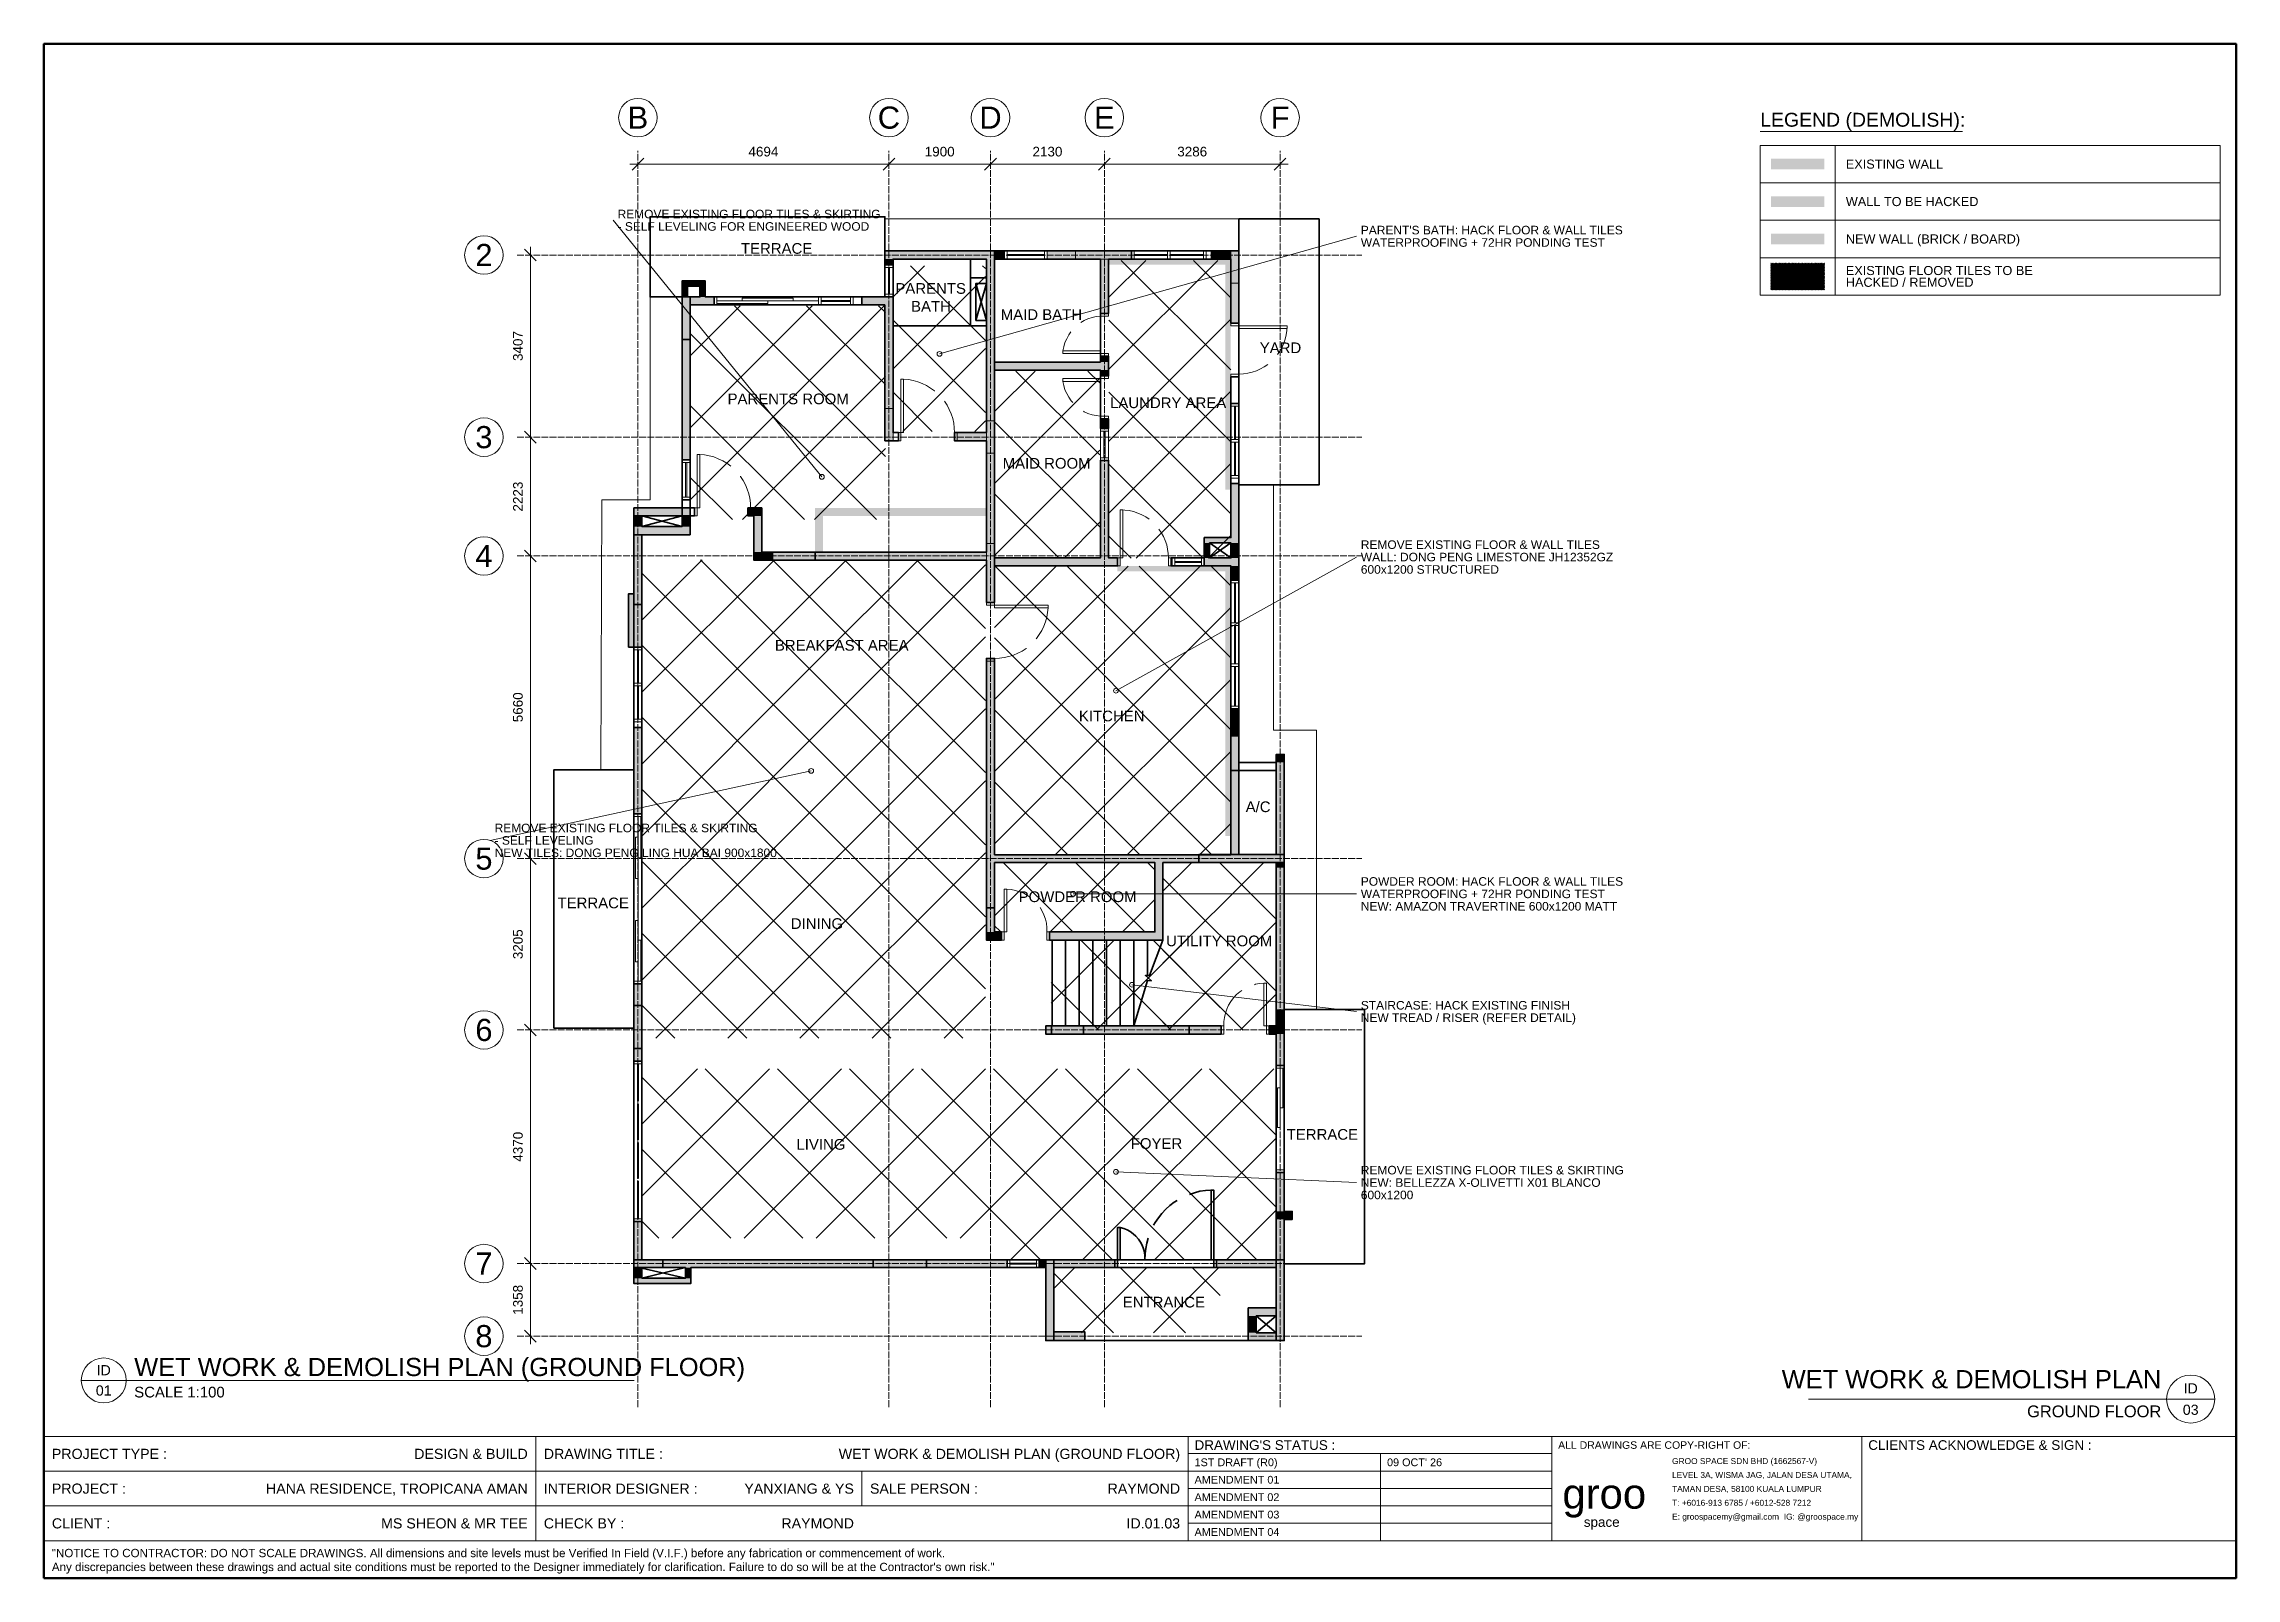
# Model space of a CAD drawing. Header units: millimetres. Extents: x 5 to 415, y 5 to 292.
import ezdxf
from ezdxf.enums import TextEntityAlignment as Align

# ---------------------------------------------------------------- set-up
doc = ezdxf.new("R2010")
doc.units = ezdxf.units.MM
doc.linetypes.add('DASHED', pattern=[1.524, 1.27, -0.254])
for name, color, linetype, lineweight in [('0-SHEET', 7, 'CONTINUOUS', 50), ('0-TITLE', 7, 'CONTINUOUS', 18), ('0-TITLE-TXT', 7, 'CONTINUOUS', 13), ('A-DOOR', 7, 'CONTINUOUS', 18), ('A-GRID', 8, 'DASHED', 13), ('A-GRID-TAG', 7, 'CONTINUOUS', 18), ('A-WALL', 250, 'CONTINUOUS', 35), ('A-WALL-DEMO', 1, 'DASHED', 35), ('A-WALL-FILL', 250, 'CONTINUOUS', 0), ('A-WALL-NEW', 5, 'CONTINUOUS', 35), ('A-WIND', 7, 'CONTINUOUS', 13), ('I-DIM', 5, 'CONTINUOUS', 13), ('I-NOTE', 1, 'CONTINUOUS', 13), ('I-ROOM', 7, 'CONTINUOUS', 13), ('I-TEXT', 7, 'CONTINUOUS', 13)]:
    doc.layers.add(name, color=color, linetype=linetype, lineweight=lineweight)
doc.styles.get("Standard").update_dxf_attribs({"font": 'arial.ttf'})

msp = doc.modelspace()

# ---------------------------------------------------------------- texts
at = {"layer": '0-TITLE-TXT'}
for s, height, p in [('PROJECT TYPE :', 1.9, (6.5, 28.25)), ('DRAWING TITLE :', 1.9, (98.5, 28.25)), ("DRAWING'S STATUS :", 1.8, (220.2, 29.9)), ('ALL DRAWINGS ARE COPY-RIGHT OF:', 1.4, (288.2, 29.9)), ('CLIENTS ACKNOWLEDGE & SIGN :', 1.8, (346.2, 29.9)), ('1ST DRAFT (R0)', 1.45, (220.2, 26.67)), ("09 OCT' 26", 1.45, (256.2, 26.67)), ('GROO SPACE SDN BHD (1662567-V)', 1.12, (309.5, 26.9)), ('LEVEL 3A, WISMA JAG, JALAN DESA UTAMA,', 1.12, (309.5, 24.3)), ('PROJECT :', 1.9, (6.5, 21.75)), ('INTERIOR DESIGNER :', 1.9, (98.5, 21.75)), ('SALE PERSON :', 1.9, (159.5, 21.75)), ('AMENDMENT 01', 1.45, (220.2, 23.41)), ('AMENDMENT 02', 1.45, (220.2, 20.15)), ('TAMAN DESA, 58100 KUALA LUMPUR', 1.12, (309.5, 21.7)), ('AMENDMENT 03', 1.45, (220.2, 16.89)), ('T: +6016-913 6785 / +6012-528 7212', 1.12, (309.5, 19.1)), ('E: groospacemy@gmail.com  IG: @groospace.my', 1.12, (309.5, 16.5)), ('CLIENT :', 1.9, (6.5, 15.25)), ('CHECK BY :', 1.9, (98.5, 15.25)), ('AMENDMENT 04', 1.45, (220.2, 13.63)), ('"NOTICE TO CONTRACTOR: DO NOT SCALE DRAWINGS. All dimensions and site levels must be Verified In Field (V.I.F.) before any fabrication or commencement of work.', 1.55, (6.5, 9.7)), ('Any discrepancies between these drawings and actual site conditions must be reported to the Designer immediately for clarification. Failure to do so will be at the Contractor\'s own risk."', 1.55, (6.5, 7.1))]:
    msp.add_text(s, height=height, dxfattribs=at).set_placement(p, align=Align.MIDDLE_LEFT)
for s, p in [('DESIGN & BUILD', (95.5, 28.25)), ('WET WORK & DEMOLISH PLAN (GROUND FLOOR)', (217.5, 28.25)), ('HANA RESIDENCE, TROPICANA AMAN', (95.5, 21.75)), ('YANXIANG & YS', (156.5, 21.75)), ('RAYMOND', (217.5, 21.75)), ('MS SHEON & MR TEE', (95.5, 15.25)), ('RAYMOND', (156.5, 15.25)), ('ID.01.03', (217.5, 15.25))]:
    msp.add_text(s, height=1.9, dxfattribs=at).set_placement(p, align=Align.MIDDLE_RIGHT)
for s, height, p in [('groo', 5.6, (289, 18)), ('space', 1.8, (293, 14.6))]:
    msp.add_text(s, height=height, dxfattribs=at).set_placement(p)
at = {"layer": 'A-GRID-TAG'}
for s, p in [('B', (116.1, 278.2)), ('C', (163.04, 278.2)), ('D', (182.04, 278.2)), ('E', (203.34, 278.2)), ('F', (236.2, 278.2)), ('2', (87.3, 252.5)), ('3', (87.3, 218.43)), ('4', (87.3, 196.2)), ('5', (87.3, 139.6)), ('6', (87.3, 107.55)), ('7', (87.3, 63.85)), ('8', (87.3, 50.27))]:
    msp.add_text(s, height=4.14, dxfattribs=at).set_placement(p, align=Align.MIDDLE_CENTER)
at = {"layer": 'I-DIM'}
for s, p in [('4694', (139.57, 270.4)), ('1900', (172.54, 270.4)), ('2130', (192.69, 270.4)), ('3286', (219.77, 270.4))]:
    msp.add_text(s, height=1.8, dxfattribs=at).set_placement(p, align=Align.BOTTOM_CENTER)
for s, p in [('3407', (95.1, 235.47)), ('2223', (95.1, 207.31)), ('5660', (95.1, 167.9)), ('3205', (95.1, 123.58)), ('4370', (95.1, 85.7)), ('1358', (95.1, 57.06))]:
    msp.add_text(s, height=1.8, rotation=90, dxfattribs=at).set_placement(p, align=Align.BOTTOM_CENTER)
at = {"layer": 'I-NOTE', "color": 1}
msp.add_text('LEGEND (DEMOLISH):', height=2.6, dxfattribs=at).set_placement((326, 276.5))
for s, height, p in [('EXISTING WALL', 1.7, (342, 269.5)), ('WALL TO BE HACKED', 1.7, (342, 262.5)), ('- SELF LEVELING FOR ENGINEERED WOOD', 1.6, (112.3, 257.84)), ('REMOVE EXISTING FLOOR TILES & SKIRTING', 1.6, (112.3, 260.16)), ('WATERPROOFING + 72HR PONDING TEST', 1.6, (251.3, 254.84)), ("PARENT'S BATH: HACK FLOOR & WALL TILES", 1.6, (251.3, 257.16)), ('NEW WALL (BRICK / BOARD)', 1.7, (342, 255.5)), ('EXISTING FLOOR TILES TO BE', 1.7, (342, 249.6)), ('HACKED / REMOVED', 1.7, (342, 247.4)), ('WALL: DONG PENG LIMESTONE JH12352GZ', 1.6, (251.3, 196)), ('REMOVE EXISTING FLOOR & WALL TILES', 1.6, (251.3, 198.32)), ('600x1200 STRUCTURED', 1.6, (251.3, 193.68)), ('- SELF LEVELING', 1.6, (89.3, 143)), ('REMOVE EXISTING FLOOR TILES & SKIRTING', 1.6, (89.3, 145.32)), ('NEW TILES: DONG PENG LING HUA BAI 900x1800', 1.6, (89.3, 140.68)), ('POWDER ROOM: HACK FLOOR & WALL TILES', 1.6, (251.3, 135.32)), ('WATERPROOFING + 72HR PONDING TEST', 1.6, (251.3, 133)), ('NEW: AMAZON TRAVERTINE 600x1200 MATT', 1.6, (251.3, 130.68)), ('STAIRCASE: HACK EXISTING FINISH', 1.6, (251.3, 112.16)), ('NEW TREAD / RISER (REFER DETAIL)', 1.6, (251.3, 109.84)), ('REMOVE EXISTING FLOOR TILES & SKIRTING', 1.6, (251.3, 81.32)), ('NEW: BELLEZZA X-OLIVETTI X01 BLANCO', 1.6, (251.3, 79)), ('600x1200', 1.6, (251.3, 76.68))]:
    msp.add_text(s, height=height, dxfattribs=at).set_placement(p, align=Align.MIDDLE_LEFT)
at = {"layer": 'I-ROOM'}
for s, p in [('TERRACE', (142.04, 253.73)), ('PARENTS', (170.85, 246.24)), ('BATH', (170.91, 242.9)), ('MAID BATH', (191.56, 241.35)), ('YARD', (236.28, 235.14)), ('PARENTS ROOM', (144.2, 225.59)), ('LAUNDRY AREA', (215.27, 224.86)), ('MAID ROOM', (192.54, 213.54)), ('BREAKFAST AREA', (154.22, 179.49)), ('KITCHEN', (204.71, 166.27)), ('A/C', (232.09, 149.29)), ('TERRACE', (107.74, 131.3)), ('POWDER ROOM', (198.33, 132.46)), ('DINING', (149.58, 127.44)), ('UTILITY ROOM', (224.81, 124.2)), ('LIVING', (150.33, 86.14)), ('FOYER', (213.09, 86.3)), ('TERRACE', (244.11, 88.01)), ('ENTRANCE', (214.46, 56.63))]:
    msp.add_text(s, height=2, dxfattribs=at).set_placement(p, align=Align.MIDDLE_CENTER)
at = {"layer": 'I-TEXT'}
for s, height, p in [('WET WORK & DEMOLISH PLAN (GROUND FLOOR)', 3.4, (21.9, 42.8)), ('SCALE 1:100', 2, (21.9, 38.8))]:
    msp.add_text(s, height=height, dxfattribs=at).set_placement(p)
for s, p in [('01', (16.2, 40.1)), ('ID', (16.2, 43.9)), ('ID', (406.5, 40.5)), ('03', (406.5, 36.5))]:
    msp.add_text(s, height=1.9, dxfattribs=at).set_placement(p, align=Align.MIDDLE_CENTER)
msp.add_text('WET WORK & DEMOLISH PLAN', height=3.4, dxfattribs=at).set_placement((401, 39.5), align=Align.BOTTOM_RIGHT)
msp.add_text('GROUND FLOOR', height=2.2, dxfattribs=at).set_placement((401, 37.3), align=Align.TOP_RIGHT)

# ---------------------------------------------------------------- hatches: boundary and pattern name
at = {"layer": 'A-WALL-DEMO'}
h = msp.add_hatch(color=1, dxfattribs=at)
h.dxf.hatch_style = 1
h.paths.add_polyline_path([(328, 261.5), (338, 261.5), (338, 263.5), (328, 263.5)])
h = msp.add_hatch(color=1, dxfattribs=at)
h.dxf.hatch_style = 1
h.paths.add_polyline_path([(181.29, 196.93), (137.77, 196.93), (181.29, 195.44), (181.29, 196.93)])
h = msp.add_hatch(color=1, dxfattribs=at)
h.dxf.hatch_style = 1
h.paths.add_polyline_path([(137.77, 196.93), (181.29, 195.44), (137.77, 195.44), (137.77, 196.93)])
at = {"layer": 'A-WALL-FILL', "true_color": 0x4d4d4d}
h = msp.add_hatch(color=7, dxfattribs=at)
h.dxf.hatch_style = 1
h.paths.add_polyline_path([(328, 268.5), (338, 268.5), (338, 270.5), (328, 270.5)])
h = msp.add_hatch(color=7, dxfattribs=at)
h.dxf.hatch_style = 1
h.paths.add_polyline_path([(182.81, 253.25), (162.29, 253.25), (182.81, 251.75), (182.81, 253.25)])
h = msp.add_hatch(color=7, dxfattribs=at)
h.dxf.hatch_style = 1
h.paths.add_polyline_path([(162.29, 253.25), (182.81, 251.75), (162.29, 251.75), (162.29, 253.25)])
h = msp.add_hatch(color=7, dxfattribs=at)
h.dxf.hatch_style = 1
h.paths.add_polyline_path([(163.81, 251.75), (162.29, 251.75), (163.81, 250.67), (163.81, 251.75)])
h = msp.add_hatch(color=7, dxfattribs=at)
h.dxf.hatch_style = 1
h.paths.add_polyline_path([(162.29, 251.75), (163.81, 250.67), (162.29, 250.67), (162.29, 251.75)])
h = msp.add_hatch(color=7, dxfattribs=at)
h.dxf.hatch_style = 1
h.paths.add_polyline_path([(182.81, 251.75), (181.29, 251.75), (182.81, 239.27), (182.81, 251.75)])
h = msp.add_hatch(color=7, dxfattribs=at)
h.dxf.hatch_style = 1
h.paths.add_polyline_path([(181.29, 251.75), (182.81, 239.27), (181.29, 239.27), (181.29, 251.75)])
h = msp.add_hatch(color=7, dxfattribs=at)
h.dxf.hatch_style = 1
h.paths.add_polyline_path([(184.65, 253.25), (182.81, 253.25), (184.65, 251.75), (184.65, 253.25)])
h = msp.add_hatch(color=7, dxfattribs=at)
h.dxf.hatch_style = 1
h.paths.add_polyline_path([(182.81, 253.25), (184.65, 251.75), (182.81, 251.75), (182.81, 253.25)])
h = msp.add_hatch(color=7, dxfattribs=at)
h.dxf.hatch_style = 1
h.paths.add_polyline_path([(197.91, 253.25), (192.65, 253.25), (197.91, 251.75), (197.91, 253.25)])
h = msp.add_hatch(color=7, dxfattribs=at)
h.dxf.hatch_style = 1
h.paths.add_polyline_path([(192.65, 253.25), (197.91, 251.75), (192.65, 251.75), (192.65, 253.25)])
h = msp.add_hatch(color=7, dxfattribs=at)
h.dxf.hatch_style = 1
h.paths.add_polyline_path([(208.4, 253.25), (197.91, 253.25), (208.4, 251.75), (208.4, 253.25)])
h = msp.add_hatch(color=7, dxfattribs=at)
h.dxf.hatch_style = 1
h.paths.add_polyline_path([(197.91, 253.25), (208.4, 251.75), (197.91, 251.75), (197.91, 253.25)])
h = msp.add_hatch(color=7, dxfattribs=at)
h.dxf.hatch_style = 1
h.paths.add_polyline_path([(204.11, 251.75), (202.59, 251.75), (204.11, 241.57), (204.11, 251.75)])
h = msp.add_hatch(color=7, dxfattribs=at)
h.dxf.hatch_style = 1
h.paths.add_polyline_path([(202.59, 251.75), (204.11, 241.57), (202.59, 241.57), (202.59, 251.75)])
h = msp.add_hatch(color=7, dxfattribs=at)
h.dxf.hatch_style = 1
h.paths.add_polyline_path([(227.01, 253.25), (223.39, 253.25), (227.01, 251.75), (227.01, 253.25)])
h = msp.add_hatch(color=7, dxfattribs=at)
h.dxf.hatch_style = 1
h.paths.add_polyline_path([(223.39, 253.25), (227.01, 251.75), (223.39, 251.75), (223.39, 253.25)])
h = msp.add_hatch(color=7, dxfattribs=at)
h.dxf.hatch_style = 1
h.paths.add_polyline_path([(228.51, 253.25), (227.01, 253.25), (228.51, 247.24), (228.51, 253.25)])
h = msp.add_hatch(color=7, dxfattribs=at)
h.dxf.hatch_style = 1
h.paths.add_polyline_path([(227.01, 253.25), (228.51, 247.24), (227.01, 247.24), (227.01, 253.25)])
h = msp.add_hatch(color=7, dxfattribs=at)
h.dxf.hatch_style = 1
h.paths.add_polyline_path([(128.69, 247.66), (124.36, 247.66), (128.69, 246.66), (128.69, 247.66)])
h = msp.add_hatch(color=7, dxfattribs=at)
h.dxf.hatch_style = 1
h.paths.add_polyline_path([(124.36, 247.66), (128.69, 246.66), (124.36, 246.66), (124.36, 247.66)])
h = msp.add_hatch(color=7, dxfattribs=at)
h.dxf.hatch_style = 1
h.paths.add_polyline_path([(125.37, 246.66), (124.36, 246.66), (125.37, 244.67), (125.37, 246.66)])
h = msp.add_hatch(color=7, dxfattribs=at)
h.dxf.hatch_style = 1
h.paths.add_polyline_path([(124.36, 246.66), (125.37, 244.67), (124.36, 244.67), (124.36, 246.66)])
h = msp.add_hatch(color=7, dxfattribs=at)
h.dxf.hatch_style = 1
h.paths.add_polyline_path([(128.69, 246.66), (127.69, 246.66), (128.69, 244.67), (128.69, 246.66)])
h = msp.add_hatch(color=7, dxfattribs=at)
h.dxf.hatch_style = 1
h.paths.add_polyline_path([(127.69, 246.66), (128.69, 244.67), (127.69, 244.67), (127.69, 246.66)])
h = msp.add_hatch(color=7, dxfattribs=at)
h.dxf.hatch_style = 1
h.paths.add_polyline_path([(228.51, 247.24), (227.01, 247.24), (228.51, 239.75), (228.51, 247.24)])
h = msp.add_hatch(color=7, dxfattribs=at)
h.dxf.hatch_style = 1
h.paths.add_polyline_path([(227.01, 247.24), (228.51, 239.75), (227.01, 239.75), (227.01, 247.24)])
h = msp.add_hatch(color=7, dxfattribs=at)
h.dxf.hatch_style = 1
h.paths.add_polyline_path([(130.36, 244.67), (124.36, 244.67), (130.36, 243.17), (130.36, 244.67)])
h = msp.add_hatch(color=7, dxfattribs=at)
h.dxf.hatch_style = 1
h.paths.add_polyline_path([(124.36, 244.67), (130.36, 243.17), (124.36, 243.17), (124.36, 244.67)])
h = msp.add_hatch(color=7, dxfattribs=at)
h.dxf.hatch_style = 1
h.paths.add_polyline_path([(124.36, 244.67), (124.36, 236.67), (125.87, 244.67), (124.36, 244.67)])
h = msp.add_hatch(color=7, dxfattribs=at)
h.dxf.hatch_style = 1
h.paths.add_polyline_path([(124.36, 236.67), (125.87, 244.67), (125.87, 236.67), (124.36, 236.67)])
h = msp.add_hatch(color=7, dxfattribs=at)
h.dxf.hatch_style = 1
h.paths.add_polyline_path([(125.87, 243.17), (124.36, 243.17), (125.87, 214.2), (125.87, 243.17)])
h = msp.add_hatch(color=7, dxfattribs=at)
h.dxf.hatch_style = 1
h.paths.add_polyline_path([(124.36, 243.17), (125.87, 214.2), (124.36, 214.2), (124.36, 243.17)])
h = msp.add_hatch(color=7, dxfattribs=at)
h.dxf.hatch_style = 1
h.paths.add_polyline_path([(163.81, 244.67), (158, 244.67), (163.81, 243.17), (163.81, 244.67)])
h = msp.add_hatch(color=7, dxfattribs=at)
h.dxf.hatch_style = 1
h.paths.add_polyline_path([(158, 244.67), (163.81, 243.17), (158, 243.17), (158, 244.67)])
h = msp.add_hatch(color=7, dxfattribs=at)
h.dxf.hatch_style = 1
h.paths.add_polyline_path([(163.81, 243.17), (162.29, 243.17), (163.81, 223.76), (163.81, 243.17)])
h = msp.add_hatch(color=7, dxfattribs=at)
h.dxf.hatch_style = 1
h.paths.add_polyline_path([(162.29, 243.17), (163.81, 223.76), (162.29, 223.76), (162.29, 243.17)])
h = msp.add_hatch(color=7, dxfattribs=at)
h.dxf.hatch_style = 1
h.paths.add_polyline_path([(182.81, 239.27), (181.29, 239.27), (182.81, 230.97), (182.81, 239.27)])
h = msp.add_hatch(color=7, dxfattribs=at)
h.dxf.hatch_style = 1
h.paths.add_polyline_path([(181.29, 239.27), (182.81, 230.97), (181.29, 230.97), (181.29, 239.27)])
h = msp.add_hatch(color=7, dxfattribs=at)
h.dxf.hatch_style = 1
h.paths.add_polyline_path([(182.81, 230.97), (181.29, 230.97), (182.81, 221.46), (182.81, 230.97)])
h = msp.add_hatch(color=7, dxfattribs=at)
h.dxf.hatch_style = 1
h.paths.add_polyline_path([(181.29, 230.97), (182.81, 221.46), (181.29, 221.46), (181.29, 230.97)])
h = msp.add_hatch(color=7, dxfattribs=at)
h.dxf.hatch_style = 1
h.paths.add_polyline_path([(204.11, 232.47), (182.81, 232.47), (204.11, 230.97), (204.11, 232.47)])
h = msp.add_hatch(color=7, dxfattribs=at)
h.dxf.hatch_style = 1
h.paths.add_polyline_path([(182.81, 232.47), (204.11, 230.97), (182.81, 230.97), (182.81, 232.47)])
h = msp.add_hatch(color=7, dxfattribs=at)
h.dxf.hatch_style = 1
h.paths.add_polyline_path([(204.11, 233.57), (202.59, 233.57), (204.11, 232.47), (204.11, 233.57)])
h = msp.add_hatch(color=7, dxfattribs=at)
h.dxf.hatch_style = 1
h.paths.add_polyline_path([(202.59, 233.57), (204.11, 232.47), (202.59, 232.47), (202.59, 233.57)])
h = msp.add_hatch(color=7, dxfattribs=at)
h.dxf.hatch_style = 1
h.paths.add_polyline_path([(204.11, 230.97), (202.59, 230.97), (204.11, 229.87), (204.11, 230.97)])
h = msp.add_hatch(color=7, dxfattribs=at)
h.dxf.hatch_style = 1
h.paths.add_polyline_path([(202.59, 230.97), (204.11, 229.87), (202.59, 229.87), (202.59, 230.97)])
h = msp.add_hatch(color=7, dxfattribs=at)
h.dxf.hatch_style = 1
h.paths.add_polyline_path([(163.81, 223.76), (162.29, 223.76), (163.81, 217.76), (163.81, 223.76)])
h = msp.add_hatch(color=7, dxfattribs=at)
h.dxf.hatch_style = 1
h.paths.add_polyline_path([(162.29, 223.76), (163.81, 217.76), (162.29, 217.76), (162.29, 223.76)])
h = msp.add_hatch(color=7, dxfattribs=at)
h.dxf.hatch_style = 1
h.paths.add_polyline_path([(182.81, 221.46), (181.29, 221.46), (182.81, 215.46), (182.81, 221.46)])
h = msp.add_hatch(color=7, dxfattribs=at)
h.dxf.hatch_style = 1
h.paths.add_polyline_path([(181.29, 221.46), (182.81, 215.46), (181.29, 215.46), (181.29, 221.46)])
h = msp.add_hatch(color=7, dxfattribs=at)
h.dxf.hatch_style = 1
h.paths.add_polyline_path([(204.11, 221.87), (202.59, 221.87), (204.11, 220.05), (204.11, 221.87)])
h = msp.add_hatch(color=7, dxfattribs=at)
h.dxf.hatch_style = 1
h.paths.add_polyline_path([(202.59, 221.87), (204.11, 220.05), (202.59, 220.05), (202.59, 221.87)])
h = msp.add_hatch(color=7, dxfattribs=at)
h.dxf.hatch_style = 1
h.paths.add_polyline_path([(181.29, 219.27), (175.29, 219.27), (181.29, 217.76), (181.29, 219.27)])
h = msp.add_hatch(color=7, dxfattribs=at)
h.dxf.hatch_style = 1
h.paths.add_polyline_path([(175.29, 219.27), (181.29, 217.76), (175.29, 217.76), (175.29, 219.27)])
h = msp.add_hatch(color=7, dxfattribs=at)
h.dxf.hatch_style = 1
h.paths.add_polyline_path([(182.81, 215.46), (181.29, 215.46), (182.81, 198.54), (182.81, 215.46)])
h = msp.add_hatch(color=7, dxfattribs=at)
h.dxf.hatch_style = 1
h.paths.add_polyline_path([(181.29, 215.46), (182.81, 198.54), (181.29, 198.54), (181.29, 215.46)])
h = msp.add_hatch(color=7, dxfattribs=at)
h.dxf.hatch_style = 1
h.paths.add_polyline_path([(204.11, 214.07), (202.59, 214.07), (204.11, 195.85), (204.11, 214.07)])
h = msp.add_hatch(color=7, dxfattribs=at)
h.dxf.hatch_style = 1
h.paths.add_polyline_path([(202.59, 214.07), (204.11, 195.85), (202.59, 195.85), (202.59, 214.07)])
h = msp.add_hatch(color=7, dxfattribs=at)
h.dxf.hatch_style = 1
h.paths.add_polyline_path([(228.51, 209.74), (227.01, 209.74), (228.51, 199.64), (228.51, 209.74)])
h = msp.add_hatch(color=7, dxfattribs=at)
h.dxf.hatch_style = 1
h.paths.add_polyline_path([(227.01, 209.74), (228.51, 199.64), (227.01, 199.64), (227.01, 209.74)])
h = msp.add_hatch(color=7, dxfattribs=at)
h.dxf.hatch_style = 1
h.paths.add_polyline_path([(125.87, 205.19), (115.36, 205.19), (125.87, 203.69), (125.87, 205.19)])
h = msp.add_hatch(color=7, dxfattribs=at)
h.dxf.hatch_style = 1
h.paths.add_polyline_path([(115.36, 205.19), (125.87, 203.69), (115.36, 203.69), (115.36, 205.19)])
h = msp.add_hatch(color=7, dxfattribs=at)
h.dxf.hatch_style = 1
h.paths.add_polyline_path([(139.26, 205.19), (136.66, 205.19), (139.26, 203.69), (139.26, 205.19)])
h = msp.add_hatch(color=7, dxfattribs=at)
h.dxf.hatch_style = 1
h.paths.add_polyline_path([(136.66, 205.19), (139.26, 203.69), (136.66, 203.69), (136.66, 205.19)])
h = msp.add_hatch(color=7, dxfattribs=at)
h.dxf.hatch_style = 1
h.paths.add_polyline_path([(116.86, 203.69), (115.36, 203.69), (116.86, 201.7), (116.86, 203.69)])
h = msp.add_hatch(color=7, dxfattribs=at)
h.dxf.hatch_style = 1
h.paths.add_polyline_path([(115.36, 203.69), (116.86, 201.7), (115.36, 201.7), (115.36, 203.69)])
h = msp.add_hatch(color=7, dxfattribs=at)
h.dxf.hatch_style = 1
h.paths.add_polyline_path([(125.87, 201.7), (115.36, 201.7), (125.87, 200.18), (125.87, 201.7)])
h = msp.add_hatch(color=7, dxfattribs=at)
h.dxf.hatch_style = 1
h.paths.add_polyline_path([(115.36, 201.7), (125.87, 200.18), (115.36, 200.18), (115.36, 201.7)])
h = msp.add_hatch(color=7, dxfattribs=at)
h.dxf.hatch_style = 1
h.paths.add_polyline_path([(125.87, 203.69), (124.36, 203.69), (125.87, 201.7), (125.87, 203.69)])
h = msp.add_hatch(color=7, dxfattribs=at)
h.dxf.hatch_style = 1
h.paths.add_polyline_path([(124.36, 203.69), (125.87, 201.7), (124.36, 201.7), (124.36, 203.69)])
h = msp.add_hatch(color=7, dxfattribs=at)
h.dxf.hatch_style = 1
h.paths.add_polyline_path([(139.26, 203.69), (137.77, 203.69), (139.26, 196.93), (139.26, 203.69)])
h = msp.add_hatch(color=7, dxfattribs=at)
h.dxf.hatch_style = 1
h.paths.add_polyline_path([(137.77, 203.69), (139.26, 196.93), (137.77, 196.93), (137.77, 203.69)])
h = msp.add_hatch(color=7, dxfattribs=at)
h.dxf.hatch_style = 1
h.paths.add_polyline_path([(116.86, 200.18), (115.36, 200.18), (116.86, 189.13), (116.86, 200.18)])
h = msp.add_hatch(color=7, dxfattribs=at)
h.dxf.hatch_style = 1
h.paths.add_polyline_path([(115.36, 200.18), (116.86, 189.13), (115.36, 189.13), (115.36, 200.18)])
h = msp.add_hatch(color=7, dxfattribs=at)
h.dxf.hatch_style = 1
h.paths.add_polyline_path([(181.29, 196.93), (137.77, 196.93), (181.29, 195.44), (181.29, 196.93)])
h = msp.add_hatch(color=7, dxfattribs=at)
h.dxf.hatch_style = 1
h.paths.add_polyline_path([(137.77, 196.93), (181.29, 195.44), (137.77, 195.44), (137.77, 196.93)])
h = msp.add_hatch(color=7, dxfattribs=at)
h.dxf.hatch_style = 1
h.paths.add_polyline_path([(141.25, 195.44), (149.27, 195.44), (141.25, 196.93), (141.25, 195.44)])
h = msp.add_hatch(color=7, dxfattribs=at)
h.dxf.hatch_style = 1
h.paths.add_polyline_path([(149.27, 195.44), (141.25, 196.93), (149.27, 196.93), (149.27, 195.44)])
h = msp.add_hatch(color=7, dxfattribs=at)
h.dxf.hatch_style = 1
h.paths.add_polyline_path([(182.81, 198.54), (181.29, 198.54), (182.81, 187.53), (182.81, 198.54)])
h = msp.add_hatch(color=7, dxfattribs=at)
h.dxf.hatch_style = 1
h.paths.add_polyline_path([(181.29, 198.54), (182.81, 187.53), (181.29, 187.53), (181.29, 198.54)])
h = msp.add_hatch(color=7, dxfattribs=at)
h.dxf.hatch_style = 1
h.paths.add_polyline_path([(228.51, 199.64), (222.01, 199.64), (228.51, 198.65), (228.51, 199.64)])
h = msp.add_hatch(color=7, dxfattribs=at)
h.dxf.hatch_style = 1
h.paths.add_polyline_path([(222.01, 199.64), (228.51, 198.65), (222.01, 198.65), (222.01, 199.64)])
h = msp.add_hatch(color=7, dxfattribs=at)
h.dxf.hatch_style = 1
h.paths.add_polyline_path([(223, 198.65), (222.01, 198.65), (223, 195.85), (223, 198.65)])
h = msp.add_hatch(color=7, dxfattribs=at)
h.dxf.hatch_style = 1
h.paths.add_polyline_path([(222.01, 198.65), (223, 195.85), (222.01, 195.85), (222.01, 198.65)])
h = msp.add_hatch(color=7, dxfattribs=at)
h.dxf.hatch_style = 1
h.paths.add_polyline_path([(228.51, 198.65), (227.01, 198.65), (228.51, 195.85), (228.51, 198.65)])
h = msp.add_hatch(color=7, dxfattribs=at)
h.dxf.hatch_style = 1
h.paths.add_polyline_path([(227.01, 198.65), (228.51, 195.85), (227.01, 195.85), (227.01, 198.65)])
h = msp.add_hatch(color=7, dxfattribs=at)
h.dxf.hatch_style = 1
h.paths.add_polyline_path([(205.82, 195.85), (182.81, 195.85), (205.82, 194.33), (205.82, 195.85)])
h = msp.add_hatch(color=7, dxfattribs=at)
h.dxf.hatch_style = 1
h.paths.add_polyline_path([(182.81, 195.85), (205.82, 194.33), (182.81, 194.33), (182.81, 195.85)])
h = msp.add_hatch(color=7, dxfattribs=at)
h.dxf.hatch_style = 1
h.paths.add_polyline_path([(228.51, 195.85), (222.01, 195.85), (228.51, 194.33), (228.51, 195.85)])
h = msp.add_hatch(color=7, dxfattribs=at)
h.dxf.hatch_style = 1
h.paths.add_polyline_path([(222.01, 195.85), (228.51, 194.33), (222.01, 194.33), (222.01, 195.85)])
h = msp.add_hatch(color=7, dxfattribs=at)
h.dxf.hatch_style = 1
h.paths.add_polyline_path([(228.51, 194.33), (227.01, 194.33), (228.51, 191.65), (228.51, 194.33)])
h = msp.add_hatch(color=7, dxfattribs=at)
h.dxf.hatch_style = 1
h.paths.add_polyline_path([(227.01, 194.33), (228.51, 191.65), (227.01, 191.65), (227.01, 194.33)])
h = msp.add_hatch(color=7, dxfattribs=at)
h.dxf.hatch_style = 1
h.paths.add_polyline_path([(115.36, 189.13), (114.37, 189.13), (115.36, 179.15), (115.36, 189.13)])
h = msp.add_hatch(color=7, dxfattribs=at)
h.dxf.hatch_style = 1
h.paths.add_polyline_path([(114.37, 189.13), (115.36, 179.15), (114.37, 179.15), (114.37, 189.13)])
h = msp.add_hatch(color=7, dxfattribs=at)
h.dxf.hatch_style = 1
h.paths.add_polyline_path([(116.86, 189.13), (115.36, 189.13), (116.86, 179.15), (116.86, 189.13)])
h = msp.add_hatch(color=7, dxfattribs=at)
h.dxf.hatch_style = 1
h.paths.add_polyline_path([(115.36, 189.13), (116.86, 179.15), (115.36, 179.15), (115.36, 189.13)])
h = msp.add_hatch(color=7, dxfattribs=at)
h.dxf.hatch_style = 1
h.paths.add_polyline_path([(116.86, 179.15), (116.86, 187.14), (115.36, 179.15), (116.86, 179.15)])
h = msp.add_hatch(color=7, dxfattribs=at)
h.dxf.hatch_style = 1
h.paths.add_polyline_path([(116.86, 187.14), (115.36, 179.15), (115.36, 187.14), (116.86, 187.14)])
h = msp.add_hatch(color=7, dxfattribs=at)
h.dxf.hatch_style = 1
h.paths.add_polyline_path([(182.81, 177.04), (181.29, 177.04), (182.81, 160.9), (182.81, 177.04)])
h = msp.add_hatch(color=7, dxfattribs=at)
h.dxf.hatch_style = 1
h.paths.add_polyline_path([(181.29, 177.04), (182.81, 160.9), (181.29, 160.9), (181.29, 177.04)])
h = msp.add_hatch(color=7, dxfattribs=at)
h.dxf.hatch_style = 1
h.paths.add_polyline_path([(116.86, 164.13), (115.36, 164.13), (116.86, 147.95), (116.86, 164.13)])
h = msp.add_hatch(color=7, dxfattribs=at)
h.dxf.hatch_style = 1
h.paths.add_polyline_path([(115.36, 164.13), (116.86, 147.95), (115.36, 147.95), (115.36, 164.13)])
h = msp.add_hatch(color=7, dxfattribs=at)
h.dxf.hatch_style = 1
h.paths.add_polyline_path([(228.51, 167.64), (227.01, 167.64), (228.51, 162.59), (228.51, 167.64)])
h = msp.add_hatch(color=7, dxfattribs=at)
h.dxf.hatch_style = 1
h.paths.add_polyline_path([(227.01, 167.64), (228.51, 162.59), (227.01, 162.59), (227.01, 167.64)])
h = msp.add_hatch(color=7, dxfattribs=at)
h.dxf.hatch_style = 1
h.paths.add_polyline_path([(182.81, 160.9), (181.29, 160.9), (182.81, 140.32), (182.81, 160.9)])
h = msp.add_hatch(color=7, dxfattribs=at)
h.dxf.hatch_style = 1
h.paths.add_polyline_path([(181.29, 160.9), (182.81, 140.32), (181.29, 140.32), (181.29, 160.9)])
h = msp.add_hatch(color=7, dxfattribs=at)
h.dxf.hatch_style = 1
h.paths.add_polyline_path([(228.51, 162.59), (227.01, 162.59), (228.51, 156.09), (228.51, 162.59)])
h = msp.add_hatch(color=7, dxfattribs=at)
h.dxf.hatch_style = 1
h.paths.add_polyline_path([(227.01, 162.59), (228.51, 156.09), (227.01, 156.09), (227.01, 162.59)])
h = msp.add_hatch(color=7, dxfattribs=at)
h.dxf.hatch_style = 1
h.paths.add_polyline_path([(228.51, 156.09), (227.01, 156.09), (228.51, 140.34), (228.51, 156.09)])
h = msp.add_hatch(color=7, dxfattribs=at)
h.dxf.hatch_style = 1
h.paths.add_polyline_path([(227.01, 156.09), (228.51, 140.34), (227.01, 140.34), (227.01, 156.09)])
h = msp.add_hatch(color=7, dxfattribs=at)
h.dxf.hatch_style = 1
h.paths.add_polyline_path([(236.98, 159.08), (235.48, 159.08), (236.98, 157.59), (236.98, 159.08)])
h = msp.add_hatch(color=7, dxfattribs=at)
h.dxf.hatch_style = 1
h.paths.add_polyline_path([(235.48, 159.08), (236.98, 157.59), (235.48, 157.59), (235.48, 159.08)])
h = msp.add_hatch(color=7, dxfattribs=at)
h.dxf.hatch_style = 1
h.paths.add_polyline_path([(236.98, 157.59), (235.48, 157.59), (236.98, 140.34), (236.98, 157.59)])
h = msp.add_hatch(color=7, dxfattribs=at)
h.dxf.hatch_style = 1
h.paths.add_polyline_path([(235.48, 157.59), (236.98, 140.34), (235.48, 140.34), (235.48, 157.59)])
h = msp.add_hatch(color=7, dxfattribs=at)
h.dxf.hatch_style = 1
h.paths.add_polyline_path([(236.98, 140.32), (181.29, 140.32), (236.98, 138.85), (236.98, 140.32)])
h = msp.add_hatch(color=7, dxfattribs=at)
h.dxf.hatch_style = 1
h.paths.add_polyline_path([(181.29, 140.32), (236.98, 138.85), (181.29, 138.85), (181.29, 140.32)])
h = msp.add_hatch(color=7, dxfattribs=at)
h.dxf.hatch_style = 1
h.paths.add_polyline_path([(236.98, 140.34), (220.99, 140.34), (236.98, 138.85), (236.98, 140.34)])
h = msp.add_hatch(color=7, dxfattribs=at)
h.dxf.hatch_style = 1
h.paths.add_polyline_path([(220.99, 140.34), (236.98, 138.85), (220.99, 138.85), (220.99, 140.34)])
h = msp.add_hatch(color=7, dxfattribs=at)
h.dxf.hatch_style = 1
h.paths.add_polyline_path([(236.98, 140.34), (227.01, 140.34), (236.98, 140.32), (236.98, 140.34)])
h = msp.add_hatch(color=7, dxfattribs=at)
h.dxf.hatch_style = 1
h.paths.add_polyline_path([(227.01, 140.34), (236.98, 140.32), (227.01, 140.32), (227.01, 140.34)])
h = msp.add_hatch(color=7, dxfattribs=at)
h.dxf.hatch_style = 1
h.paths.add_polyline_path([(182.81, 138.85), (181.29, 138.85), (182.81, 125.87), (182.81, 138.85)])
h = msp.add_hatch(color=7, dxfattribs=at)
h.dxf.hatch_style = 1
h.paths.add_polyline_path([(181.29, 138.85), (182.81, 125.87), (181.29, 125.87), (181.29, 138.85)])
h = msp.add_hatch(color=7, dxfattribs=at)
h.dxf.hatch_style = 1
h.paths.add_polyline_path([(214.29, 138.85), (212.8, 138.85), (214.29, 125.87), (214.29, 138.85)])
h = msp.add_hatch(color=7, dxfattribs=at)
h.dxf.hatch_style = 1
h.paths.add_polyline_path([(212.8, 138.85), (214.29, 125.87), (212.8, 125.87), (212.8, 138.85)])
h = msp.add_hatch(color=7, dxfattribs=at)
h.dxf.hatch_style = 1
h.paths.add_polyline_path([(236.98, 138.85), (235.48, 138.85), (236.98, 138.07), (236.98, 138.85)])
h = msp.add_hatch(color=7, dxfattribs=at)
h.dxf.hatch_style = 1
h.paths.add_polyline_path([(235.48, 138.85), (236.98, 138.07), (235.48, 138.07), (235.48, 138.85)])
h = msp.add_hatch(color=7, dxfattribs=at)
h.dxf.hatch_style = 1
h.paths.add_polyline_path([(236.98, 138.07), (235.48, 138.07), (236.98, 111.4), (236.98, 138.07)])
h = msp.add_hatch(color=7, dxfattribs=at)
h.dxf.hatch_style = 1
h.paths.add_polyline_path([(235.48, 138.07), (236.98, 111.4), (235.48, 111.4), (235.48, 138.07)])
h = msp.add_hatch(color=7, dxfattribs=at)
h.dxf.hatch_style = 1
h.paths.add_polyline_path([(181.29, 124.37), (182.81, 124.37), (181.29, 130.38), (181.29, 124.37)])
h = msp.add_hatch(color=7, dxfattribs=at)
h.dxf.hatch_style = 1
h.paths.add_polyline_path([(182.81, 124.37), (181.29, 130.38), (182.81, 130.38), (182.81, 124.37)])
h = msp.add_hatch(color=7, dxfattribs=at)
h.dxf.hatch_style = 1
h.paths.add_polyline_path([(184.11, 125.87), (181.29, 125.87), (184.11, 124.37), (184.11, 125.87)])
h = msp.add_hatch(color=7, dxfattribs=at)
h.dxf.hatch_style = 1
h.paths.add_polyline_path([(181.29, 125.87), (184.11, 124.37), (181.29, 124.37), (181.29, 125.87)])
h = msp.add_hatch(color=7, dxfattribs=at)
h.dxf.hatch_style = 1
h.paths.add_polyline_path([(214.29, 125.87), (193.1, 125.87), (214.29, 124.37), (214.29, 125.87)])
h = msp.add_hatch(color=7, dxfattribs=at)
h.dxf.hatch_style = 1
h.paths.add_polyline_path([(193.1, 125.87), (214.29, 124.37), (193.1, 124.37), (193.1, 125.87)])
h = msp.add_hatch(color=7, dxfattribs=at)
h.dxf.hatch_style = 1
h.paths.add_polyline_path([(116.86, 116.14), (115.36, 116.14), (116.86, 107.89), (116.86, 116.14)])
h = msp.add_hatch(color=7, dxfattribs=at)
h.dxf.hatch_style = 1
h.paths.add_polyline_path([(115.36, 116.14), (116.86, 107.89), (115.36, 107.89), (115.36, 116.14)])
h = msp.add_hatch(color=7, dxfattribs=at)
h.dxf.hatch_style = 1
h.paths.add_polyline_path([(116.86, 104.09), (116.86, 112.09), (115.36, 104.09), (116.86, 104.09)])
h = msp.add_hatch(color=7, dxfattribs=at)
h.dxf.hatch_style = 1
h.paths.add_polyline_path([(116.86, 112.09), (115.36, 104.09), (115.36, 112.09), (116.86, 112.09)])
h = msp.add_hatch(color=7, dxfattribs=at)
h.dxf.hatch_style = 1
h.paths.add_polyline_path([(236.98, 111.4), (235.48, 111.4), (236.98, 108.3), (236.98, 111.4)])
h = msp.add_hatch(color=7, dxfattribs=at)
h.dxf.hatch_style = 1
h.paths.add_polyline_path([(235.48, 111.4), (236.98, 108.3), (235.48, 108.3), (235.48, 111.4)])
h = msp.add_hatch(color=7, dxfattribs=at)
h.dxf.hatch_style = 1
h.paths.add_polyline_path([(116.86, 107.89), (115.36, 107.89), (116.86, 101.73), (116.86, 107.89)])
h = msp.add_hatch(color=7, dxfattribs=at)
h.dxf.hatch_style = 1
h.paths.add_polyline_path([(115.36, 107.89), (116.86, 101.73), (115.36, 101.73), (115.36, 107.89)])
h = msp.add_hatch(color=7, dxfattribs=at)
h.dxf.hatch_style = 1
h.paths.add_polyline_path([(225.19, 108.3), (192.37, 108.3), (225.19, 106.78), (225.19, 108.3)])
h = msp.add_hatch(color=7, dxfattribs=at)
h.dxf.hatch_style = 1
h.paths.add_polyline_path([(192.37, 108.3), (225.19, 106.78), (192.37, 106.78), (192.37, 108.3)])
h = msp.add_hatch(color=7, dxfattribs=at)
h.dxf.hatch_style = 1
h.paths.add_polyline_path([(199.43, 106.78), (199.43, 108.3), (193.43, 106.78), (199.43, 106.78)])
h = msp.add_hatch(color=7, dxfattribs=at)
h.dxf.hatch_style = 1
h.paths.add_polyline_path([(199.43, 108.3), (193.43, 106.78), (193.43, 108.3), (199.43, 108.3)])
h = msp.add_hatch(color=7, dxfattribs=at)
h.dxf.hatch_style = 1
h.paths.add_polyline_path([(225.19, 106.78), (225.19, 108.3), (219.19, 106.78), (225.19, 106.78)])
h = msp.add_hatch(color=7, dxfattribs=at)
h.dxf.hatch_style = 1
h.paths.add_polyline_path([(225.19, 108.3), (219.19, 106.78), (219.19, 108.3), (225.19, 108.3)])
h = msp.add_hatch(color=7, dxfattribs=at)
h.dxf.hatch_style = 1
h.paths.add_polyline_path([(236.98, 108.3), (234.18, 108.3), (236.98, 106.78), (236.98, 108.3)])
h = msp.add_hatch(color=7, dxfattribs=at)
h.dxf.hatch_style = 1
h.paths.add_polyline_path([(234.18, 108.3), (236.98, 106.78), (234.18, 106.78), (234.18, 108.3)])
h = msp.add_hatch(color=7, dxfattribs=at)
h.dxf.hatch_style = 1
h.paths.add_polyline_path([(236.98, 106.78), (235.48, 106.78), (236.98, 100.89), (236.98, 106.78)])
h = msp.add_hatch(color=7, dxfattribs=at)
h.dxf.hatch_style = 1
h.paths.add_polyline_path([(235.48, 106.78), (236.98, 100.89), (235.48, 100.89), (235.48, 106.78)])
h = msp.add_hatch(color=7, dxfattribs=at)
h.dxf.hatch_style = 1
h.paths.add_polyline_path([(236.98, 80.89), (235.48, 80.89), (236.98, 73.59), (236.98, 80.89)])
h = msp.add_hatch(color=7, dxfattribs=at)
h.dxf.hatch_style = 1
h.paths.add_polyline_path([(235.48, 80.89), (236.98, 73.59), (235.48, 73.59), (235.48, 80.89)])
h = msp.add_hatch(color=7, dxfattribs=at)
h.dxf.hatch_style = 1
h.paths.add_polyline_path([(116.86, 71.72), (115.36, 71.72), (116.86, 64.57), (116.86, 71.72)])
h = msp.add_hatch(color=7, dxfattribs=at)
h.dxf.hatch_style = 1
h.paths.add_polyline_path([(115.36, 71.72), (116.86, 64.57), (115.36, 64.57), (115.36, 71.72)])
h = msp.add_hatch(color=7, dxfattribs=at)
h.dxf.hatch_style = 1
h.paths.add_polyline_path([(238.47, 73.59), (235.48, 73.59), (238.47, 72.09), (238.47, 73.59)])
h = msp.add_hatch(color=7, dxfattribs=at)
h.dxf.hatch_style = 1
h.paths.add_polyline_path([(235.48, 73.59), (238.47, 72.09), (235.48, 72.09), (235.48, 73.59)])
h = msp.add_hatch(color=7, dxfattribs=at)
h.dxf.hatch_style = 1
h.paths.add_polyline_path([(236.98, 72.09), (235.48, 72.09), (236.98, 64.57), (236.98, 72.09)])
h = msp.add_hatch(color=7, dxfattribs=at)
h.dxf.hatch_style = 1
h.paths.add_polyline_path([(235.48, 72.09), (236.98, 64.57), (235.48, 64.57), (235.48, 72.09)])
h = msp.add_hatch(color=7, dxfattribs=at)
h.dxf.hatch_style = 1
h.paths.add_polyline_path([(120.76, 64.57), (115.36, 64.57), (120.76, 63.08), (120.76, 64.57)])
h = msp.add_hatch(color=7, dxfattribs=at)
h.dxf.hatch_style = 1
h.paths.add_polyline_path([(115.36, 64.57), (120.76, 63.08), (115.36, 63.08), (115.36, 64.57)])
h = msp.add_hatch(color=7, dxfattribs=at)
h.dxf.hatch_style = 1
h.paths.add_polyline_path([(116.86, 63.08), (115.36, 63.08), (116.86, 61.09), (116.86, 63.08)])
h = msp.add_hatch(color=7, dxfattribs=at)
h.dxf.hatch_style = 1
h.paths.add_polyline_path([(115.36, 63.08), (116.86, 61.09), (115.36, 61.09), (115.36, 63.08)])
h = msp.add_hatch(color=7, dxfattribs=at)
h.dxf.hatch_style = 1
h.paths.add_polyline_path([(185.13, 64.57), (120.76, 64.57), (185.13, 63.08), (185.13, 64.57)])
h = msp.add_hatch(color=7, dxfattribs=at)
h.dxf.hatch_style = 1
h.paths.add_polyline_path([(120.76, 64.57), (185.13, 63.08), (120.76, 63.08), (120.76, 64.57)])
h = msp.add_hatch(color=7, dxfattribs=at)
h.dxf.hatch_style = 1
h.paths.add_polyline_path([(125.98, 63.08), (124.98, 63.08), (125.98, 61.09), (125.98, 63.08)])
h = msp.add_hatch(color=7, dxfattribs=at)
h.dxf.hatch_style = 1
h.paths.add_polyline_path([(124.98, 63.08), (125.98, 61.09), (124.98, 61.09), (124.98, 63.08)])
h = msp.add_hatch(color=7, dxfattribs=at)
h.dxf.hatch_style = 1
h.paths.add_polyline_path([(170.07, 64.57), (160.08, 64.57), (170.07, 63.08), (170.07, 64.57)])
h = msp.add_hatch(color=7, dxfattribs=at)
h.dxf.hatch_style = 1
h.paths.add_polyline_path([(160.08, 64.57), (170.07, 63.08), (160.08, 63.08), (160.08, 64.57)])
h = msp.add_hatch(color=7, dxfattribs=at)
h.dxf.hatch_style = 1
h.paths.add_polyline_path([(192.37, 64.57), (191.13, 64.57), (192.37, 63.08), (192.37, 64.57)])
h = msp.add_hatch(color=7, dxfattribs=at)
h.dxf.hatch_style = 1
h.paths.add_polyline_path([(191.13, 64.57), (192.37, 63.08), (191.13, 63.08), (191.13, 64.57)])
h = msp.add_hatch(color=7, dxfattribs=at)
h.dxf.hatch_style = 1
h.paths.add_polyline_path([(193.86, 64.57), (192.37, 64.57), (193.86, 49.43), (193.86, 64.57)])
h = msp.add_hatch(color=7, dxfattribs=at)
h.dxf.hatch_style = 1
h.paths.add_polyline_path([(192.37, 64.57), (193.86, 49.43), (192.37, 49.43), (192.37, 64.57)])
h = msp.add_hatch(color=7, dxfattribs=at)
h.dxf.hatch_style = 1
h.paths.add_polyline_path([(205.28, 64.57), (193.86, 64.57), (205.28, 63.08), (205.28, 64.57)])
h = msp.add_hatch(color=7, dxfattribs=at)
h.dxf.hatch_style = 1
h.paths.add_polyline_path([(193.86, 64.57), (205.28, 63.08), (193.86, 63.08), (193.86, 64.57)])
h = msp.add_hatch(color=7, dxfattribs=at)
h.dxf.hatch_style = 1
h.paths.add_polyline_path([(235.48, 64.57), (224.28, 64.57), (235.48, 63.08), (235.48, 64.57)])
h = msp.add_hatch(color=7, dxfattribs=at)
h.dxf.hatch_style = 1
h.paths.add_polyline_path([(224.28, 64.57), (235.48, 63.08), (224.28, 63.08), (224.28, 64.57)])
h = msp.add_hatch(color=7, dxfattribs=at)
h.dxf.hatch_style = 1
h.paths.add_polyline_path([(236.98, 64.57), (235.48, 64.57), (236.98, 49.43), (236.98, 64.57)])
h = msp.add_hatch(color=7, dxfattribs=at)
h.dxf.hatch_style = 1
h.paths.add_polyline_path([(235.48, 64.57), (236.98, 49.43), (235.48, 49.43), (235.48, 64.57)])
h = msp.add_hatch(color=7, dxfattribs=at)
h.dxf.hatch_style = 1
h.paths.add_polyline_path([(125.98, 61.09), (115.36, 61.09), (125.98, 60.09), (125.98, 61.09)])
h = msp.add_hatch(color=7, dxfattribs=at)
h.dxf.hatch_style = 1
h.paths.add_polyline_path([(115.36, 61.09), (125.98, 60.09), (115.36, 60.09), (115.36, 61.09)])
h = msp.add_hatch(color=7, dxfattribs=at)
h.dxf.hatch_style = 1
h.paths.add_polyline_path([(235.48, 55.54), (230.24, 55.54), (235.48, 54.04), (235.48, 55.54)])
h = msp.add_hatch(color=7, dxfattribs=at)
h.dxf.hatch_style = 1
h.paths.add_polyline_path([(230.24, 55.54), (235.48, 54.04), (230.24, 54.04), (230.24, 55.54)])
h = msp.add_hatch(color=7, dxfattribs=at)
h.dxf.hatch_style = 1
h.paths.add_polyline_path([(231.73, 54.04), (230.24, 54.04), (231.73, 50.92), (231.73, 54.04)])
h = msp.add_hatch(color=7, dxfattribs=at)
h.dxf.hatch_style = 1
h.paths.add_polyline_path([(230.24, 54.04), (231.73, 50.92), (230.24, 50.92), (230.24, 54.04)])
h = msp.add_hatch(color=7, dxfattribs=at)
h.dxf.hatch_style = 1
h.paths.add_polyline_path([(199.67, 51.08), (193.86, 51.08), (199.67, 49.43), (199.67, 51.08)])
h = msp.add_hatch(color=7, dxfattribs=at)
h.dxf.hatch_style = 1
h.paths.add_polyline_path([(193.86, 51.08), (199.67, 49.43), (193.86, 49.43), (193.86, 51.08)])
h = msp.add_hatch(color=7, dxfattribs=at)
h.dxf.hatch_style = 1
h.paths.add_polyline_path([(235.48, 50.92), (230.24, 50.92), (235.48, 49.43), (235.48, 50.92)])
h = msp.add_hatch(color=7, dxfattribs=at)
h.dxf.hatch_style = 1
h.paths.add_polyline_path([(230.24, 50.92), (235.48, 49.43), (230.24, 49.43), (230.24, 50.92)])
at = {"layer": 'A-WALL-NEW'}
h = msp.add_hatch(color=5, dxfattribs=at)
h.dxf.hatch_style = 1
h.paths.add_polyline_path([(328, 254.5), (338, 254.5), (338, 256.5), (328, 256.5)])
h = msp.add_hatch(color=5, dxfattribs=at)
h.dxf.hatch_style = 1
h.paths.add_polyline_path([(226.97, 251.72), (204.07, 251.72), (226.97, 250.72), (226.97, 251.72)])
h = msp.add_hatch(color=5, dxfattribs=at)
h.dxf.hatch_style = 1
h.paths.add_polyline_path([(204.07, 251.72), (226.97, 250.72), (204.07, 250.72), (204.07, 251.72)])
h = msp.add_hatch(color=5, dxfattribs=at)
h.dxf.hatch_style = 1
h.paths.add_polyline_path([(226.97, 250.72), (225.97, 250.72), (226.97, 208.63), (226.97, 250.72)])
h = msp.add_hatch(color=5, dxfattribs=at)
h.dxf.hatch_style = 1
h.paths.add_polyline_path([(225.97, 250.72), (226.97, 208.63), (225.97, 208.63), (225.97, 250.72)])
h = msp.add_hatch(color=5, dxfattribs=at)
h.dxf.hatch_style = 1
h.paths.add_polyline_path([(139.24, 205.17), (137.74, 205.17), (139.24, 203.67), (139.24, 205.17)])
h = msp.add_hatch(color=5, dxfattribs=at)
h.dxf.hatch_style = 1
h.paths.add_polyline_path([(137.74, 205.17), (139.24, 203.67), (137.74, 203.67), (137.74, 205.17)])
h = msp.add_hatch(color=5, dxfattribs=at)
h.dxf.hatch_style = 1
h.paths.add_polyline_path([(181.28, 205.17), (149.24, 205.17), (181.28, 203.67), (181.28, 205.17)])
h = msp.add_hatch(color=5, dxfattribs=at)
h.dxf.hatch_style = 1
h.paths.add_polyline_path([(149.24, 205.17), (181.28, 203.67), (149.24, 203.67), (149.24, 205.17)])
h = msp.add_hatch(color=5, dxfattribs=at)
h.dxf.hatch_style = 1
h.paths.add_polyline_path([(139.24, 203.67), (137.74, 203.67), (139.24, 196.93), (139.24, 203.67)])
h = msp.add_hatch(color=5, dxfattribs=at)
h.dxf.hatch_style = 1
h.paths.add_polyline_path([(137.74, 203.67), (139.24, 196.93), (137.74, 196.93), (137.74, 203.67)])
h = msp.add_hatch(color=5, dxfattribs=at)
h.dxf.hatch_style = 1
h.paths.add_polyline_path([(150.74, 203.67), (149.24, 203.67), (150.74, 195.43), (150.74, 203.67)])
h = msp.add_hatch(color=5, dxfattribs=at)
h.dxf.hatch_style = 1
h.paths.add_polyline_path([(149.24, 203.67), (150.74, 195.43), (149.24, 195.43), (149.24, 203.67)])
h = msp.add_hatch(color=5, dxfattribs=at)
h.dxf.hatch_style = 1
h.paths.add_polyline_path([(141.24, 196.93), (137.74, 196.93), (141.24, 195.43), (141.24, 196.93)])
h = msp.add_hatch(color=5, dxfattribs=at)
h.dxf.hatch_style = 1
h.paths.add_polyline_path([(137.74, 196.93), (141.24, 195.43), (137.74, 195.43), (137.74, 196.93)])
h = msp.add_hatch(color=5, dxfattribs=at)
h.dxf.hatch_style = 1
h.paths.add_polyline_path([(225.97, 194.33), (205.79, 194.33), (225.97, 193.33), (225.97, 194.33)])
h = msp.add_hatch(color=5, dxfattribs=at)
h.dxf.hatch_style = 1
h.paths.add_polyline_path([(205.79, 194.33), (225.97, 193.33), (205.79, 193.33), (205.79, 194.33)])
h = msp.add_hatch(color=5, dxfattribs=at)
h.dxf.hatch_style = 1
h.paths.add_polyline_path([(226.97, 194.33), (225.97, 194.33), (226.97, 143.82), (226.97, 194.33)])
h = msp.add_hatch(color=5, dxfattribs=at)
h.dxf.hatch_style = 1
h.paths.add_polyline_path([(225.97, 194.33), (226.97, 143.82), (225.97, 143.82), (225.97, 194.33)])
at = {"layer": 'I-NOTE'}
h = msp.add_hatch(dxfattribs=at)
h.set_pattern_fill('ANSI37', scale=3)
h.paths.add_polyline_path([(163.9, 219.5), (181.1, 219.5), (181.1, 250.5), (163.9, 250.5)])
h = msp.add_hatch(dxfattribs=at)
h.set_pattern_fill('ANSI37', scale=3)
h.paths.add_polyline_path([(204.2, 195.8), (227, 195.8), (227, 251.5), (204.2, 251.5)])
h = msp.add_hatch(dxfattribs=at)
h.set_pattern_fill('ANSI37', scale=0.06)
h.paths.add_polyline_path([(328, 246), (338, 246), (338, 251), (328, 251)])
h = msp.add_hatch(dxfattribs=at)
h.set_pattern_fill('ANSI37', scale=3)
h.paths.add_polyline_path([(125.9, 203), (162.4, 203), (162.4, 243), (125.9, 243)])
h = msp.add_hatch(dxfattribs=at)
h.set_pattern_fill('ANSI37', scale=3)
h.paths.add_polyline_path([(182.8, 195.8), (202.5, 195.8), (202.5, 230.8), (182.8, 230.8)])
h = msp.add_hatch(dxfattribs=at)
h.set_pattern_fill('ANSI37', scale=3)
h.paths.add_polyline_path([(116.9, 146), (148.5, 146), (148.5, 195.5), (116.9, 195.5)])
h = msp.add_hatch(dxfattribs=at)
h.set_pattern_fill('ANSI37', scale=3)
h.paths.add_polyline_path([(148.5, 146), (181.1, 146), (181.1, 195.5), (148.5, 195.5)])
h = msp.add_hatch(dxfattribs=at)
h.set_pattern_fill('ANSI37', scale=3)
h.paths.add_polyline_path([(182.8, 140.4), (227, 140.4), (227, 194.3), (182.8, 194.3)])
h = msp.add_hatch(dxfattribs=at)
h.set_pattern_fill('ANSI37', scale=3)
h.paths.add_polyline_path([(116.9, 106), (181.1, 106), (181.1, 146), (116.9, 146)])
h = msp.add_hatch(dxfattribs=at)
h.set_pattern_fill('ANSI37', scale=3)
h.paths.add_polyline_path([(182.8, 126), (212.7, 126), (212.7, 138.8), (182.8, 138.8)])
h = msp.add_hatch(dxfattribs=at)
h.set_pattern_fill('ANSI37', scale=3)
h.paths.add_polyline_path([(214.3, 107.5), (235.4, 107.5), (235.4, 138.8), (214.3, 138.8)])
h = msp.add_hatch(dxfattribs=at)
h.set_pattern_fill('ANSI37', scale=3)
h.paths.add_polyline_path([(193.4, 107.5), (225, 107.5), (225, 124.4), (193.4, 124.4)])
h = msp.add_hatch(dxfattribs=at)
h.set_pattern_fill('ANSI37', scale=3)
h.paths.add_polyline_path([(116.9, 68.6), (181.1, 68.6), (181.1, 100.3), (116.9, 100.3)])
h = msp.add_hatch(dxfattribs=at)
h.set_pattern_fill('ANSI37', scale=3)
h.paths.add_polyline_path([(181.1, 64.6), (235.4, 64.6), (235.4, 100.3), (181.1, 100.3)])
h = msp.add_hatch(dxfattribs=at)
h.set_pattern_fill('ANSI37', scale=3)
h.paths.add_polyline_path([(193.9, 50.9), (225, 50.9), (225, 63), (193.9, 63)])

# ---------------------------------------------------------------- linework, layer by layer
at = {"layer": '0-SHEET'}
msp.add_lwpolyline([(5, 5), (415, 5), (415, 292), (5, 292)], close=True, dxfattribs=at)
at = {"layer": '0-TITLE'}
for p, q in [((5, 31.5), (415, 31.5)), ((97, 12), (97, 31.5)), ((219, 12), (219, 31.5)), ((287, 12), (287, 31.5)), ((345, 12), (345, 31.5)), ((5, 25), (219, 25)), ((158, 18.5), (158, 25)), ((219, 28.3), (287, 28.3)), ((219, 25.04), (287, 25.04)), ((255, 12), (255, 28.3)), ((219, 21.78), (287, 21.78)), ((5, 18.5), (219, 18.5)), ((219, 18.52), (287, 18.52)), ((219, 15.26), (287, 15.26)), ((5, 12), (415, 12))]:
    msp.add_line(p, q, dxfattribs=at)
at = {"layer": 'A-DOOR'}
for points in [[(162.29, 244.67), (162.29, 250.67), (163.81, 250.67), (163.81, 244.67), (162.29, 244.67)], [(162.29, 250.67), (162.29, 250.17), (163.81, 250.17), (163.81, 250.67), (162.29, 250.67)], [(162.94, 250.17), (162.94, 245.16)], [(163.16, 250.17), (163.16, 245.16)], [(184.65, 253.25), (192.65, 253.25), (192.65, 251.75), (184.65, 251.75), (184.65, 253.25)], [(185.15, 253.25), (184.65, 253.25), (184.65, 251.75), (185.15, 251.75), (185.15, 253.25)], [(192.15, 252.6), (185.15, 252.6)], [(192.15, 252.4), (185.15, 252.4)], [(192.65, 253.25), (192.15, 253.25), (192.15, 251.75), (192.65, 251.75), (192.65, 253.25)], [(208.4, 253.25), (222.4, 253.25), (222.4, 251.75), (208.4, 251.75), (208.4, 253.25)], [(208.9, 253.25), (208.4, 253.25), (208.4, 251.75), (208.9, 251.75), (208.9, 253.25)], [(215.16, 252.6), (208.9, 252.6)], [(215.16, 252.4), (208.9, 252.4)], [(215.66, 253.25), (215.16, 253.25), (215.16, 251.75), (215.66, 251.75), (215.66, 253.25)], [(221.9, 252.6), (215.66, 252.6)], [(221.9, 252.4), (215.66, 252.4)], [(222.4, 253.25), (221.9, 253.25), (221.9, 251.75), (222.4, 251.75), (222.4, 253.25)], [(130.36, 244.67), (130.36, 243.17), (156.36, 243.17), (156.36, 244.67), (130.36, 244.67)], [(130.85, 244.67), (130.36, 244.67), (130.36, 243.17), (130.85, 243.17), (130.85, 244.67)], [(149.86, 243.91), (130.85, 243.91)], [(140.37, 243.91), (140.37, 243.41), (130.85, 243.41), (130.85, 243.91), (140.37, 243.91)], [(145.11, 244.41), (145.11, 243.91), (135.62, 243.91), (135.62, 244.41), (145.11, 244.41)], [(150.35, 244.67), (149.86, 244.67), (149.86, 243.17), (150.35, 243.17), (150.35, 244.67)], [(150.35, 244.02), (155.86, 244.02)], [(150.35, 243.82), (155.86, 243.82)], [(156.36, 244.67), (155.86, 244.67), (155.86, 243.17), (156.36, 243.17), (156.36, 244.67)], [(162.29, 245.16), (162.29, 244.67), (163.81, 244.67), (163.81, 245.16), (162.29, 245.16)], [(197.07, 238.12), (196.66, 237.54), (196.29, 236.84), (195.96, 236.11), (195.75, 235.35), (195.59, 234.57)], [(202.59, 241.07), (201.81, 240.98), (201.03, 240.81), (200.27, 240.55), (199.56, 240.22), (198.95, 239.88)], [(204.11, 241.07), (204.11, 241.57), (202.59, 241.57), (202.59, 241.07), (204.11, 241.07)], [(227.01, 239.75), (227.01, 239.25), (228.51, 239.25), (228.51, 239.75), (227.01, 239.75)], [(228.51, 239.25), (228.51, 238.75), (237.5, 238.75), (237.5, 239.25), (228.51, 239.25)], [(235.72, 233.88), (236.15, 234.5), (236.57, 235.24), (236.89, 236), (237.15, 236.78), (237.35, 237.58), (237.45, 238.4), (237.5, 239.25)], [(202.59, 234.07), (202.59, 234.57), (195.59, 234.57), (195.59, 234.07), (202.59, 234.07)], [(204.11, 233.57), (204.11, 234.07), (202.59, 234.07), (202.59, 233.57), (204.11, 233.57)], [(204.11, 229.87), (204.11, 229.37), (202.59, 229.37), (202.59, 229.87), (204.11, 229.87)], [(227.01, 230.24), (227.01, 229.74), (228.51, 229.74), (228.51, 230.24), (227.01, 230.24)], [(228.51, 230.24), (229.33, 230.28), (230.15, 230.39), (230.95, 230.58), (231.76, 230.84), (232.51, 231.19), (233.23, 231.6), (233.88, 232.03)], [(165.3, 219.27), (165.8, 219.27), (165.8, 229.26), (165.3, 229.26), (165.3, 219.27)], [(171.61, 227.07), (171.59, 227.09), (170.85, 227.61), (170.09, 228.09), (169.29, 228.48), (168.45, 228.78), (167.58, 229.02), (166.69, 229.2), (165.8, 229.26)], [(202.59, 229.37), (202.59, 228.87), (195.59, 228.87), (195.59, 229.37), (202.59, 229.37)], [(197.41, 224.88), (197.11, 225.23), (196.66, 225.88), (196.29, 226.57), (195.96, 227.31), (195.75, 228.07), (195.59, 228.87)], [(175.29, 219.27), (175.27, 220.16), (175.16, 221.05), (174.97, 221.92), (174.69, 222.78), (174.34, 223.61), (173.93, 224.41), (173.43, 225.14), (173.41, 225.19)], [(202.59, 222.37), (201.81, 222.46), (201.03, 222.61), (200.27, 222.87), (199.56, 223.19), (199.43, 223.26)], [(204.11, 222.37), (204.11, 221.87), (202.59, 221.87), (202.59, 222.37), (204.11, 222.37)], [(228.51, 224.73), (228.51, 210.74), (227.01, 210.74), (227.01, 224.73), (228.51, 224.73)], [(228.51, 224.23), (228.51, 224.73), (227.01, 224.73), (227.01, 224.23), (228.51, 224.23)], [(227.66, 217.99), (227.66, 224.23)], [(227.86, 217.99), (227.86, 224.23)], [(164.81, 217.76), (165.3, 217.76), (165.3, 219.27), (164.81, 219.27), (164.81, 217.76)], [(175.29, 217.76), (175.81, 217.76), (175.81, 219.27), (175.29, 219.27), (175.29, 217.76)], [(202.59, 214.07), (202.59, 220.05), (204.11, 220.05), (204.11, 214.07), (202.59, 214.07)], [(202.59, 220.05), (202.59, 219.55), (204.11, 219.55), (204.11, 220.05), (202.59, 220.05)], [(203.24, 219.55), (203.24, 214.57)], [(203.46, 219.55), (203.46, 214.57)], [(228.51, 217.5), (228.51, 217.99), (227.01, 217.99), (227.01, 217.5), (228.51, 217.5)], [(227.66, 211.23), (227.66, 217.5)], [(227.86, 211.23), (227.86, 217.5)], [(124.36, 206.68), (124.36, 214.2), (125.87, 214.2), (125.87, 206.68), (124.36, 206.68)], [(124.36, 214.2), (124.36, 213.68), (125.87, 213.68), (125.87, 214.2), (124.36, 214.2)], [(125.01, 213.68), (125.01, 207.18)], [(125.22, 213.68), (125.22, 207.18)], [(127.17, 205.19), (127.67, 205.19), (127.67, 215.2), (127.17, 215.2), (127.17, 205.19)], [(133.48, 212.99), (133.45, 213.03), (132.72, 213.55), (131.96, 214.01), (131.14, 214.4), (130.31, 214.72), (129.45, 214.96), (128.56, 215.11), (127.67, 215.2)], [(202.59, 214.57), (202.59, 214.07), (204.11, 214.07), (204.11, 214.57), (202.59, 214.57)], [(137.16, 205.19), (137.14, 206.08), (137.01, 206.99), (136.83, 207.85), (136.55, 208.7), (136.21, 209.54), (135.79, 210.32), (135.3, 211.08), (135.27, 211.13)], [(228.51, 210.74), (228.51, 211.23), (227.01, 211.23), (227.01, 210.74), (228.51, 210.74)], [(124.36, 207.18), (124.36, 206.68), (125.87, 206.68), (125.87, 207.18), (124.36, 207.18)], [(126.67, 203.69), (127.17, 203.69), (127.17, 205.19), (126.67, 205.19), (126.67, 203.69)], [(137.16, 203.69), (137.66, 203.69), (137.66, 205.19), (137.16, 205.19), (137.16, 203.69)], [(206.32, 195.85), (206.82, 195.85), (206.82, 204.84), (206.32, 204.84), (206.32, 195.85)], [(211.69, 203.07), (211.06, 203.5), (210.33, 203.89), (209.57, 204.24), (208.79, 204.5), (207.97, 204.69), (207.14, 204.8), (206.32, 204.84)], [(215.33, 195.85), (215.29, 196.67), (215.16, 197.5), (214.99, 198.3), (214.7, 199.1), (214.38, 199.86), (213.97, 200.57), (213.53, 201.22)], [(205.82, 194.33), (206.32, 194.33), (206.32, 195.85), (205.82, 195.85), (205.82, 194.33)], [(215.33, 194.33), (215.83, 194.33), (215.83, 195.85), (215.33, 195.85), (215.33, 194.33)], [(222.01, 194.33), (216, 194.33), (216, 195.85), (222.01, 195.85), (222.01, 194.33)], [(216, 194.33), (216.5, 194.33), (216.5, 195.85), (216, 195.85), (216, 194.33)], [(216.5, 195.2), (221.51, 195.2)], [(216.5, 194.98), (221.51, 194.98)], [(221.51, 194.33), (222.01, 194.33), (222.01, 195.85), (221.51, 195.85), (221.51, 194.33)], [(228.51, 191.65), (228.51, 167.64), (227.01, 167.64), (227.01, 191.65), (228.51, 191.65)], [(228.51, 191.15), (228.51, 191.65), (227.01, 191.65), (227.01, 191.15), (228.51, 191.15)], [(227.66, 183.72), (227.66, 191.15)], [(227.86, 183.72), (227.86, 191.15)], [(181.29, 187.53), (181.29, 187.03), (182.81, 187.03), (182.81, 187.53), (181.29, 187.53)], [(182.81, 187.03), (182.81, 186.53), (192.8, 186.53), (192.8, 187.03), (182.81, 187.03)], [(190.61, 180.73), (190.63, 180.75), (191.15, 181.49), (191.63, 182.24), (192.02, 183.07), (192.32, 183.89), (192.56, 184.76), (192.73, 185.65), (192.8, 186.53)], [(228.51, 183.22), (228.51, 183.72), (227.01, 183.72), (227.01, 183.22), (228.51, 183.22)], [(227.66, 176.05), (227.66, 183.22)], [(227.86, 176.05), (227.86, 183.22)], [(116.86, 179.15), (116.86, 165.15), (115.36, 165.15), (115.36, 179.15), (116.86, 179.15)], [(116.86, 178.65), (116.86, 179.15), (115.36, 179.15), (115.36, 178.65), (116.86, 178.65)], [(116.01, 172.39), (116.01, 178.65)], [(116.21, 172.39), (116.21, 178.65)], [(181.29, 177.04), (181.29, 176.55), (182.81, 176.55), (182.81, 177.04), (181.29, 177.04)], [(182.81, 177.04), (183.7, 177.07), (184.59, 177.2), (185.45, 177.37), (186.32, 177.65), (187.14, 178), (187.95, 178.41), (188.68, 178.91), (188.73, 178.93)], [(116.86, 171.89), (116.86, 172.39), (115.36, 172.39), (115.36, 171.89), (116.86, 171.89)], [(228.51, 175.55), (228.51, 176.05), (227.01, 176.05), (227.01, 175.55), (228.51, 175.55)], [(227.66, 168.14), (227.66, 175.55)], [(227.86, 168.14), (227.86, 175.55)], [(116.01, 165.65), (116.01, 171.89)], [(116.21, 165.65), (116.21, 171.89)], [(228.51, 167.64), (228.51, 168.14), (227.01, 168.14), (227.01, 167.64), (228.51, 167.64)], [(116.86, 165.15), (116.86, 165.65), (115.36, 165.65), (115.36, 165.15), (116.86, 165.15)], [(184.61, 125.87), (185.11, 125.87), (185.11, 133.86), (184.61, 133.86), (184.61, 125.87)], [(189.55, 132.3), (188.94, 132.72), (188.25, 133.11), (187.49, 133.41), (186.71, 133.65), (185.91, 133.8), (185.11, 133.86)], [(192.6, 125.87), (192.58, 126.67), (192.5, 127.49), (192.3, 128.27), (192.04, 129.05), (191.69, 129.79), (191.33, 130.42)], [(184.11, 124.37), (184.61, 124.37), (184.61, 125.87), (184.11, 125.87), (184.11, 124.37)], [(192.6, 124.37), (193.1, 124.37), (193.1, 125.87), (192.6, 125.87), (192.6, 124.37)], [(225.69, 108.3), (225.69, 109.1), (225.8, 109.9), (225.97, 110.7), (226.23, 111.46), (226.58, 112.2), (227.01, 112.89), (227.49, 113.54), (228.05, 114.15), (228.66, 114.67), (229.03, 114.93)], [(231.39, 116.01), (231.58, 116.08), (232.36, 116.23), (233.19, 116.29)], [(233.68, 108.3), (233.19, 108.3), (233.19, 116.29), (233.68, 116.29), (233.68, 108.3)], [(225.69, 106.78), (225.19, 106.78), (225.19, 108.3), (225.69, 108.3), (225.69, 106.78)], [(234.18, 106.78), (233.68, 106.78), (233.68, 108.3), (234.18, 108.3), (234.18, 106.78)], [(235.48, 100.89), (236.98, 100.89), (236.98, 100.39), (235.48, 100.39), (235.48, 100.89)], [(235.48, 100.89), (235.48, 80.89), (236.98, 80.89), (236.98, 100.89), (235.48, 100.89)], [(236.74, 100.39), (236.74, 93), (236.24, 93), (236.24, 100.39), (236.74, 100.39)], [(236.24, 96.71), (236.24, 89.32), (235.72, 89.32), (235.72, 96.71), (236.24, 96.71)], [(235.48, 81.39), (235.48, 80.89), (236.98, 80.89), (236.98, 81.39), (235.48, 81.39)], [(191.13, 63.08), (185.13, 63.08), (185.13, 64.57), (191.13, 64.57), (191.13, 63.08)], [(185.13, 63.08), (185.63, 63.08), (185.63, 64.57), (185.13, 64.57), (185.13, 63.08)], [(185.63, 63.92), (190.63, 63.92)], [(185.63, 63.73), (190.63, 63.73)], [(190.63, 63.08), (191.13, 63.08), (191.13, 64.57), (190.63, 64.57), (190.63, 63.08)]]:
    msp.add_lwpolyline(points, dxfattribs=at)
at = {"layer": 'A-GRID'}
for p, q in [((116.1, 37), (116.1, 272)), ((163.04, 37), (163.04, 272)), ((182.04, 37), (182.04, 272)), ((203.34, 37), (203.34, 272)), ((236.2, 37), (236.2, 272)), ((93.5, 252.5), (251.5, 252.5)), ((93.5, 218.43), (251.5, 218.43)), ((93.5, 196.2), (251.5, 196.2)), ((93.5, 139.6), (251.5, 139.6)), ((93.5, 107.55), (251.5, 107.55)), ((93.5, 63.85), (251.5, 63.85)), ((93.5, 50.27), (251.5, 50.27))]:
    msp.add_line(p, q, dxfattribs=at)
at = {"layer": 'A-GRID-TAG'}
for centre in [(116.1, 278.2), (163.04, 278.2), (182.04, 278.2), (203.34, 278.2), (236.2, 278.2), (87.3, 252.5), (87.3, 218.43), (87.3, 196.2), (87.3, 139.6), (87.3, 107.55), (87.3, 63.85), (87.3, 50.27)]:
    msp.add_circle(centre, 3.6, dxfattribs=at)
at = {"layer": 'A-WALL'}
for points in [[(162.29, 244.67), (162.29, 259.66), (124.36, 259.66), (118.38, 259.66), (118.38, 244.67), (124.36, 244.67)], [(162.29, 259.25), (162.29, 253.25)], [(228.51, 259.25), (228.51, 209.5), (243.5, 209.5), (243.5, 259.25), (228.51, 259.25)], [(181.29, 196.93), (181.29, 217.76), (175.29, 217.76), (175.29, 219.27), (181.29, 219.27), (181.29, 239.27), (181.29, 251.75), (163.81, 251.75), (163.81, 250.67), (162.29, 250.67), (162.29, 251.75), (162.29, 253.25), (178.3, 253.25), (181.29, 253.25), (182.81, 253.25), (182.81, 195.94)], [(162.29, 244.67), (163.81, 244.67), (163.81, 250.67), (162.29, 250.67), (162.29, 244.67)], [(181.29, 251.75), (178.3, 251.75), (178.3, 239.27), (181.29, 239.27)], [(182.81, 189.35), (182.81, 194.33), (205.82, 194.33), (205.82, 195.85), (204.11, 195.85), (204.11, 214.07), (202.59, 214.07), (202.59, 195.85), (182.81, 195.85), (182.81, 230.97), (202.59, 230.97), (202.59, 229.87), (204.11, 229.87), (204.11, 233.57), (202.59, 233.57), (202.59, 232.47), (182.81, 232.47), (182.81, 251.75), (202.59, 251.75), (202.59, 241.57), (204.11, 241.57), (204.11, 251.75), (208.4, 251.75), (208.4, 253.25), (182.81, 253.25), (182.81, 251.75)], [(208.4, 251.75), (223.39, 251.75), (223.39, 253.25), (208.4, 253.25), (208.4, 251.75)], [(223.39, 253.25), (223.39, 251.75), (227.01, 251.75), (227.01, 239.75), (228.51, 239.75), (228.51, 251.75), (228.51, 253.25), (223.39, 253.25)], [(125.68, 214.2), (124.36, 214.2), (124.36, 247.66), (125.87, 247.66), (128.69, 247.66), (128.69, 244.67), (130.36, 244.67), (130.36, 243.17), (125.87, 243.17), (125.87, 214.2), (125.87, 206.68), (124.36, 206.68), (124.36, 214.2), (125.87, 214.2)], [(127.69, 246.66), (125.37, 246.66), (125.37, 244.67), (127.69, 244.67), (127.69, 246.66)], [(181.29, 248.2), (178.3, 248.2)], [(181.29, 247.2), (179.3, 247.2), (179.3, 240.27), (181.29, 240.27)], [(179.3, 247.2), (181.29, 240.27)], [(179.3, 240.27), (181.29, 247.2)], [(124.36, 236.67), (124.36, 244.67), (125.87, 244.67), (125.87, 236.67), (124.36, 236.67)], [(130.36, 243.17), (158, 243.17), (158, 244.67), (130.36, 244.67), (130.36, 243.17)], [(162.29, 243.17), (158, 243.17), (158, 244.67), (162.29, 244.67), (163.81, 244.67), (163.81, 243.17), (163.81, 219.27), (164.81, 219.27), (164.81, 217.76), (163.81, 217.76), (162.29, 217.76), (162.29, 243.17)], [(178.3, 239.27), (163.81, 239.27)], [(202.59, 233.57), (202.59, 241.57)], [(202.59, 221.87), (202.59, 229.87)], [(227.01, 229.74), (228.51, 229.74), (228.51, 224.73), (227.01, 224.73), (227.01, 229.74)], [(204.11, 221.87), (202.59, 221.87), (202.59, 220.05), (204.11, 220.05), (204.11, 221.87)], [(227.01, 224.73), (228.51, 224.73), (228.51, 209.74), (227.01, 209.74), (227.01, 224.73)], [(227.01, 209.74), (227.01, 199.64), (222.01, 199.64), (222.01, 195.85), (222.01, 194.33), (227.01, 194.33), (227.01, 191.65), (228.51, 191.65), (228.51, 209.74), (227.01, 209.74)], [(115.36, 200.18), (125.87, 200.18), (125.87, 205.19), (115.36, 205.19), (115.36, 200.18)], [(125.87, 200.18), (125.87, 203.69), (126.67, 203.69), (126.67, 205.19), (125.87, 205.19), (125.87, 206.68), (124.36, 206.68), (124.36, 203.69)], [(181.29, 196.93), (139.26, 196.93), (139.26, 203.69), (139.26, 205.19), (136.66, 205.19), (136.66, 203.69), (137.77, 203.69), (137.77, 195.44), (181.29, 195.44), (181.29, 187.53), (182.81, 187.53), (182.81, 194.33), (182.81, 196.93)], [(115.36, 179.15), (116.86, 179.15), (116.86, 200.18), (125.87, 200.18), (125.87, 203.69), (115.36, 203.69), (115.36, 179.15), (116.86, 179.15)], [(124.36, 203.69), (116.86, 201.7), (116.86, 203.69), (124.36, 203.69), (124.36, 201.7), (116.86, 201.7)], [(124.36, 201.7), (116.86, 203.69)], [(149.27, 195.44), (141.25, 195.44), (141.25, 196.93), (149.27, 196.93), (149.27, 195.44)], [(227.01, 198.65), (223, 195.85), (223, 198.65), (227.01, 198.65), (227.01, 195.85), (223, 195.85)], [(227.01, 195.85), (223, 198.65)], [(222.01, 194.33), (222.01, 195.85), (215.81, 195.85), (215.81, 194.33), (222.01, 194.33)], [(115.36, 179.15), (115.36, 189.13), (114.37, 189.13), (114.37, 179.15), (115.36, 179.15)], [(227.01, 191.65), (228.51, 191.65), (228.51, 167.64), (227.01, 167.64), (227.01, 191.65)], [(116.86, 187.14), (116.86, 179.15), (115.36, 179.15), (115.36, 187.14), (116.86, 187.14)], [(115.36, 164.13), (116.86, 164.13), (116.86, 179.15), (115.36, 179.15), (115.36, 164.13)], [(235.48, 157.59), (235.48, 159.08), (236.98, 159.08), (236.98, 138.07), (235.48, 138.07), (235.48, 138.85), (214.29, 138.85), (214.29, 124.37), (212.8, 124.37), (193.1, 124.37), (193.1, 125.87), (212.8, 125.87), (212.8, 138.85), (182.81, 138.85), (182.81, 125.87), (184.11, 125.87), (184.11, 124.37), (181.29, 124.37), (181.29, 177.04), (182.81, 177.04), (182.81, 160.9), (182.81, 140.32), (227.01, 140.32), (227.01, 167.64)], [(116.86, 147.95), (115.36, 147.95), (115.36, 164.13), (116.86, 164.13), (116.86, 147.95)], [(228.51, 157.59), (228.51, 167.64)], [(228.51, 162.59), (228.51, 156.09), (227.01, 156.09), (227.01, 162.59), (228.51, 162.59)], [(100.37, 107.89), (115.36, 107.89), (115.36, 156.18), (100.37, 156.18), (100.37, 107.89)], [(235.48, 157.59), (228.51, 157.59), (228.51, 140.34), (235.48, 140.34), (235.48, 157.59)], [(228.51, 156.09), (235.48, 156.09), (235.48, 157.59), (228.51, 157.59), (228.51, 156.09)], [(116.86, 116.14), (115.36, 116.14), (115.36, 147.95), (116.86, 147.95), (116.86, 116.14)], [(236.98, 140.34), (220.99, 140.34), (220.99, 138.85), (236.98, 138.85), (236.98, 140.34)], [(235.48, 100.89), (235.48, 106.78), (234.18, 106.78), (234.18, 108.3), (235.48, 108.3), (235.48, 138.07), (236.98, 138.07), (236.98, 100.89), (235.48, 100.89)], [(181.29, 124.37), (181.29, 130.38), (182.81, 130.38), (182.81, 124.37), (181.29, 124.37)], [(193.56, 124.37), (193.56, 108.3)], [(196.09, 124.37), (196.09, 108.3)], [(198.65, 124.37), (198.65, 108.3)], [(201.21, 124.37), (201.21, 108.3)], [(203.76, 124.37), (203.76, 108.3)], [(206.3, 124.37), (206.3, 108.3)], [(208.85, 124.37), (208.85, 108.3)], [(208.85, 108.3), (211.39, 116.77), (212.13, 116.75), (211.02, 117.7), (211.76, 117.7), (214.29, 124.37)], [(211.41, 124.37), (211.39, 117.7)], [(116.86, 101.73), (115.36, 101.73), (115.36, 116.14), (116.86, 116.14), (116.86, 101.73)], [(116.86, 112.09), (116.86, 104.09), (115.36, 104.09), (115.36, 112.09), (116.86, 112.09)], [(236.98, 73.59), (236.98, 111.4), (251.97, 111.4), (251.97, 63.79), (236.98, 63.79), (236.98, 72.09)], [(225.19, 108.3), (192.37, 108.3), (192.37, 106.78), (225.19, 106.78), (225.19, 108.3)], [(199.43, 106.78), (193.43, 106.78), (193.43, 108.3), (199.43, 108.3), (199.43, 106.78)], [(225.19, 106.78), (219.19, 106.78), (219.19, 108.3), (225.19, 108.3), (225.19, 106.78)], [(115.36, 71.72), (116.86, 71.72), (116.86, 101.73), (115.36, 101.73), (115.36, 71.72)], [(235.48, 80.89), (236.98, 80.89), (236.98, 100.89), (235.48, 100.89), (235.48, 80.89)], [(235.48, 64.57), (235.48, 80.89), (236.98, 80.89), (236.98, 73.59), (238.47, 73.59), (238.47, 72.09), (236.98, 72.09), (236.98, 64.57), (236.98, 49.43), (230.24, 49.43), (230.24, 55.54), (235.48, 55.54), (235.48, 63.08), (230.24, 63.08), (224.28, 63.08), (224.28, 64.57), (235.48, 64.57)], [(216.96, 75.67), (216.42, 75.32), (215.59, 74.69), (214.81, 74), (214.08, 73.24), (213.43, 72.42), (212.84, 71.55), (212.54, 71.01)], [(223.28, 77.6), (222.24, 77.51), (221.2, 77.36), (220.19, 77.1), (219.28, 76.79)], [(223.28, 64.57), (223.78, 64.57), (223.78, 77.6), (223.28, 77.6), (223.28, 64.57)], [(185.13, 64.57), (116.86, 64.57), (116.86, 71.72), (115.36, 71.72), (115.36, 64.57), (115.36, 60.09), (125.98, 60.09), (125.98, 63.08), (185.13, 63.08), (185.13, 64.57)], [(205.78, 64.57), (206.28, 64.57), (206.28, 70.58), (205.78, 70.58), (205.78, 64.57)], [(211.5, 68.6), (211.26, 67.69), (211.06, 66.68), (210.96, 65.64), (210.93, 64.57), (210.91, 65.27), (210.83, 65.96), (210.65, 66.61), (210.41, 67.26), (210.09, 67.87), (209.7, 68.43), (209.24, 68.95), (208.75, 69.41), (208.18, 69.82), (207.58, 70.14), (206.95, 70.4), (206.28, 70.58)], [(120.76, 63.08), (120.76, 64.57), (115.36, 64.57), (115.36, 63.08), (120.76, 63.08)], [(124.98, 63.08), (124.98, 61.09), (116.86, 61.09), (116.86, 63.08), (124.98, 63.08)], [(116.86, 61.09), (124.98, 63.08)], [(116.86, 62.97), (124.98, 61.09)], [(160.08, 64.57), (170.07, 64.57), (170.07, 63.08), (160.08, 63.08), (160.08, 64.57)], [(191.13, 64.57), (191.13, 63.08), (185.13, 63.08), (185.13, 64.57), (191.13, 64.57)], [(192.37, 63.08), (191.13, 63.08), (191.13, 64.57), (205.28, 64.57), (205.28, 63.08), (193.86, 63.08)], [(192.37, 64.57), (192.37, 49.43), (193.86, 49.43), (193.86, 64.57), (192.37, 64.57)], [(205.28, 63.08), (193.86, 63.08), (193.86, 51.08), (199.67, 51.08), (199.67, 49.43), (193.86, 49.43), (192.37, 49.43), (192.37, 63.08)], [(205.28, 63.08), (205.28, 64.57), (205.78, 64.57), (205.78, 63.08), (205.28, 63.08)], [(224.28, 64.57), (205.28, 64.57)], [(205.28, 63.08), (224.28, 63.08)], [(223.78, 63.08), (223.78, 64.57), (224.28, 64.57), (224.28, 63.08), (223.78, 63.08)], [(235.48, 64.57), (235.48, 49.43), (236.98, 49.43), (236.98, 64.57), (235.48, 64.57)], [(235.48, 54.04), (231.73, 50.92), (231.73, 54.04), (235.48, 54.04), (235.48, 50.92), (231.73, 50.92)], [(235.48, 50.92), (231.73, 54.04)], [(199.67, 49.43), (230.24, 49.43)]]:
    msp.add_lwpolyline(points, dxfattribs=at)
at = {"layer": 'A-WIND'}
for points in [[(228.51, 259.25), (162.29, 259.25)], [(197.91, 253.25), (208.4, 253.25), (208.4, 251.75), (197.91, 251.75), (197.91, 253.25)], [(228.51, 253.25), (228.51, 247.24), (227.01, 247.24), (227.01, 253.25), (228.51, 253.25)], [(118.38, 244.67), (118.38, 206.68), (115.36, 206.68), (109.36, 206.68), (109.19, 156.18), (115.36, 156.18)], [(163.81, 223.76), (163.81, 217.76), (162.29, 217.76), (162.29, 223.76), (163.81, 223.76)], [(182.81, 221.46), (182.81, 215.46), (181.29, 215.46), (181.29, 221.46), (182.81, 221.46)], [(236.98, 111.4), (242.98, 111.4), (242.98, 157.59), (242.98, 163.59), (234.94, 163.59), (234.94, 209.5), (228.51, 209.5)], [(115.36, 205.19), (125.87, 205.19), (125.87, 203.69), (115.36, 203.69), (115.36, 205.19)], [(182.81, 198.54), (182.81, 187.53), (181.29, 187.53), (181.29, 198.54), (182.81, 198.54)], [(116.86, 116.14), (116.86, 147.95), (115.36, 147.95), (115.36, 116.14), (116.86, 116.14)], [(116.86, 147.95), (116.86, 147.45), (115.36, 147.45), (115.36, 147.95), (116.86, 147.95)], [(115.62, 135.88), (116.12, 135.88), (116.12, 143.59), (115.62, 143.59), (115.62, 135.88)], [(116.12, 147.45), (116.12, 116.64)], [(116.12, 139.73), (116.62, 139.73), (116.62, 147.45), (116.12, 147.45), (116.12, 139.73)], [(115.62, 127.99), (116.12, 127.99), (116.12, 120.28), (115.62, 120.28), (115.62, 127.99)], [(116.12, 124.33), (116.62, 124.33), (116.62, 116.64), (116.12, 116.64), (116.12, 124.33)], [(116.86, 116.64), (116.86, 116.14), (115.36, 116.14), (115.36, 116.64), (116.86, 116.64)], [(115.36, 71.72), (115.36, 101.73), (116.86, 101.73), (116.86, 71.72), (115.36, 71.72)], [(115.36, 101.73), (115.36, 101.23), (116.86, 101.23), (116.86, 101.73), (115.36, 101.73)], [(116.01, 101.23), (116.01, 94.24)], [(116.21, 101.23), (116.21, 94.24)], [(116.01, 93.74), (116.01, 86.98)], [(116.21, 93.74), (116.21, 86.98)], [(116.01, 86.48), (116.01, 79.74)], [(116.21, 86.48), (116.21, 79.74)], [(116.01, 79.24), (116.01, 72.24)], [(116.21, 79.24), (116.21, 72.24)], [(115.36, 72.24), (115.36, 71.72), (116.86, 71.72), (116.86, 72.24), (115.36, 72.24)]]:
    msp.add_lwpolyline(points, dxfattribs=at)
at = {"layer": 'I-DIM'}
for p, q in [((115, 268.4), (117.2, 270.6)), ((161.94, 268.4), (164.14, 270.6)), ((161.94, 268.4), (164.14, 270.6)), ((180.94, 268.4), (183.14, 270.6)), ((180.94, 268.4), (183.14, 270.6)), ((202.24, 268.4), (204.44, 270.6)), ((202.24, 268.4), (204.44, 270.6)), ((235.1, 268.4), (237.3, 270.6)), ((114.6, 269.5), (164.54, 269.5)), ((161.54, 269.5), (183.54, 269.5)), ((180.54, 269.5), (204.84, 269.5)), ((201.84, 269.5), (237.7, 269.5)), ((97.1, 251.4), (94.9, 253.6)), ((96, 216.93), (96, 254)), ((97.1, 217.33), (94.9, 219.53)), ((97.1, 217.33), (94.9, 219.53)), ((96, 194.7), (96, 219.93)), ((97.1, 195.1), (94.9, 197.3)), ((97.1, 195.1), (94.9, 197.3)), ((96, 138.1), (96, 197.7)), ((97.1, 138.5), (94.9, 140.7)), ((97.1, 138.5), (94.9, 140.7)), ((96, 106.05), (96, 141.1)), ((97.1, 106.45), (94.9, 108.65)), ((97.1, 106.45), (94.9, 108.65)), ((96, 62.35), (96, 109.05)), ((97.1, 62.75), (94.9, 64.95)), ((97.1, 62.75), (94.9, 64.95)), ((96, 48.77), (96, 65.35)), ((97.1, 49.17), (94.9, 51.37))]:
    msp.add_line(p, q, dxfattribs=at)
at = {"layer": 'I-NOTE', "color": 1}
for p, q in [((326, 275.6), (363.8, 275.6)), ((150.5, 211), (111.5, 259)), ((172.5, 234), (250.5, 256)), ((205.5, 171), (250.5, 196)), ((148.5, 156), (88.5, 143)), ((197.5, 133), (250.5, 133)), ((208.5, 116), (250.5, 111)), ((205.5, 81), (250.5, 79))]:
    msp.add_line(p, q, dxfattribs=at)
for centre in [(172.5, 234), (150.5, 211), (205.5, 171), (148.5, 156), (197.5, 133), (208.5, 116), (205.5, 81)]:
    msp.add_circle(centre, 0.45, dxfattribs=at)
at = {"layer": 'I-TEXT'}
for p, q in [((12, 42), (20.4, 42)), ((20.4, 42), (115.4, 42)), ((335, 38.5), (402, 38.5)), ((402, 38.5), (411, 38.5))]:
    msp.add_line(p, q, dxfattribs=at)
for points in [[(326, 266), (340, 266), (340, 273), (326, 273)], [(340, 266), (412, 266), (412, 273), (340, 273)], [(326, 259), (340, 259), (340, 266), (326, 266)], [(340, 259), (412, 259), (412, 266), (340, 266)], [(326, 252), (340, 252), (340, 259), (326, 259)], [(340, 252), (412, 252), (412, 259), (340, 259)], [(326, 245), (340, 245), (340, 252), (326, 252)], [(340, 245), (412, 245), (412, 252), (340, 252)]]:
    msp.add_lwpolyline(points, close=True, dxfattribs=at)
for centre, radius in [((16.2, 42), 4.2), ((406.5, 38.5), 4.5)]:
    msp.add_circle(centre, radius, dxfattribs=at)

msp.set_redraw_order([(e.dxf.handle, doc.entitydb.next_handle()) for e in msp.query("TEXT MTEXT ATTDEF DIMENSION ARC_DIMENSION")])  # texts and dimensions are drawn at this point

doc.saveas('drawing.dxf')
